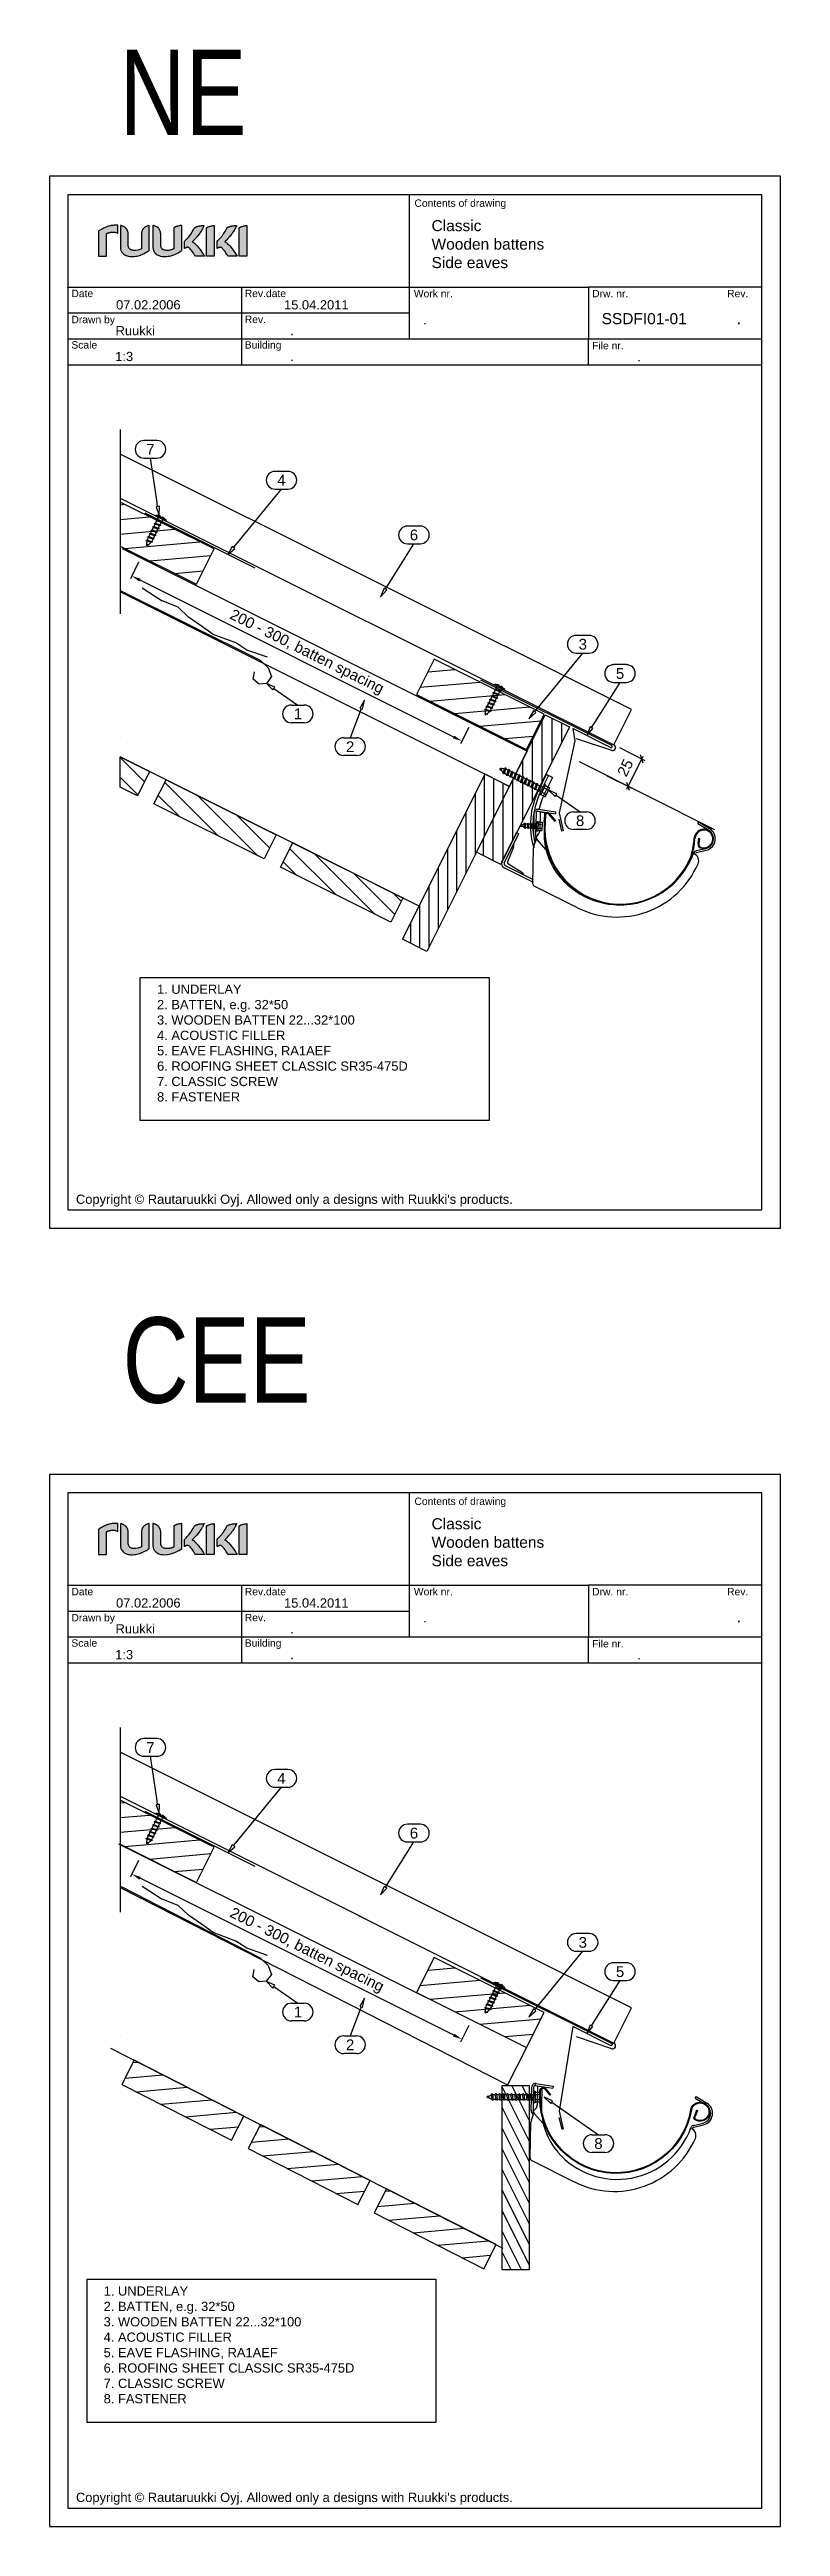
# Model space of a CAD drawing. Extents: x 2509 to 12199, y -2580 to 855.
# Drawn here: x 2509 to 3103, y -1910 to 103 of the extents above; entities that cross this region are included whole.
import ezdxf
from ezdxf.enums import TextEntityAlignment as Align

# ---------------------------------------------------------------- set-up
doc = ezdxf.new("R2010")
doc.units = 0
doc.header["$LTSCALE"] = 50
doc.header["$PDSIZE"] = 50
doc.linetypes.add('KL', pattern=[4, 2, -2])
doc.linetypes.add('PKL', pattern=[7, 3, -2, 0, -2])
doc.layers.get('0').update_dxf_attribs({"color": 1, "linetype": 'CONTINUOUS', "plot": 0})
for name, color, linetype in [('1', 7, 'CONTINUOUS'), ('CLASSIC', 7, 'CONTINUOUS'), ('DET_RAAMIT', 7, 'CONTINUOUS'), ('Gruba', 3, 'CONTINUOUS'), ('RUUKKI', 7, 'CONTINUOUS')]:
    doc.layers.add(name, color=color, linetype=linetype)
doc.styles.add('arial', font='ARIAL.TTF')
doc.styles.add('S', font='istorak', dxfattribs={"width": 0.8})

msp = doc.modelspace()

# ---------------------------------------------------------------- texts
at = {"layer": 'DET_RAAMIT', "color": 3, "insert": (2957.8, -111.2), "char_height": 9, "width": 79.464, "attachment_point": 1, "style": 'arial'}
msp.add_mtext('{\\C2;SSDFI01-01}', dxfattribs=at)
at = {"layer": 'RUUKKI', "color": 1, "style": 'arial'}
for s, p in [('Contents of drawing', (2805.7, -24.8)), ('Date', (2526.9, -98.2)), ('Rev.date', (2667.8, -98.2)), ('Work nr.', (2805.2, -98.3)), ('Drw. nr.', (2950.1, -98.3)), ('Rev.', (3059.8, -98.3)), ('Drawn by', (2526.9, -119.4)), ('Rev.', (2667.8, -119.3)), ('Scale', (2526.9, -140)), ('Building', (2667.8, -140)), ('File nr.', (2950.1, -140.6)), ('Contents of drawing', (2805.7, -1079.8)), ('Date', (2526.9, -1153.2)), ('Rev.date', (2667.8, -1153.2)), ('Work nr.', (2805.2, -1153.3)), ('Drw. nr.', (2950.1, -1153.3)), ('Rev.', (3059.8, -1153.3)), ('Drawn by', (2526.9, -1174.4)), ('Rev.', (2667.8, -1174.3)), ('Scale', (2526.9, -1195)), ('Building', (2667.8, -1195)), ('File nr.', (2950.1, -1195.6))]:
    msp.add_text(s, height=6, dxfattribs=at).set_placement(p)
at = {"layer": 'RUUKKI', "color": 2, "style": 'arial'}
for s, p in [('07.02.2006', (2563.2, -108.2)), ('15.04.2011', (2699.7, -108.2)), ('Ruukki', (2562.8, -129.2)), ('1:3', (2562.5, -150.2)), ('07.02.2006', (2563.2, -1163.2)), ('15.04.2011', (2699.7, -1163.2)), ('Ruukki', (2562.8, -1184.2)), ('1:3', (2562.5, -1205.2))]:
    msp.add_text(s, height=7.5, dxfattribs=at).set_placement(p)
for s, p in [('7', (2591.1, -221.9)), ('4', (2697.6, -247)), ('6', (2805.3, -291.5)), ('3', (2942.5, -380.3)), ('5', (2972.8, -404.1)), ('1', (2711, -436.9)), ('2', (2753.4, -463.5)), ('8', (2940.3, -523.7)), ('7', (2591.1, -1276.9)), ('4', (2697.6, -1302)), ('6', (2805.3, -1346.5)), ('3', (2942.5, -1435.3)), ('5', (2972.8, -1459.1)), ('1', (2711, -1491.9)), ('2', (2753.4, -1518.5)), ('8', (2955.2, -1598.8))]:
    msp.add_text(s, height=8.75, dxfattribs=at).set_placement(p, align=Align.MIDDLE)
at = {"layer": 'RUUKKI', "char_height": 69.48, "width": 256.377, "attachment_point": 1, "style": 'S'}
for s, insert in [('NE', (2566, 103)), ('CEE', (2568.5, -927.3))]:
    msp.add_mtext(s, dxfattribs=dict(at, insert=insert))
at = {"layer": 'RUUKKI', "color": 2, "width": 275.263, "attachment_point": 1, "style": 'arial'}
for s, insert, char_height in [('Classic\\PWooden battens\\PSide eaves', (2819.6, -35.6), 9), ('1. UNDERLAY\\P2. BATTEN, e.g. 32*50\\P3. WOODEN BATTEN 22...32*100\\P4. ACOUSTIC FILLER\\P5. EAVE FLASHING, RA1AEF\\P6. ROOFING SHEET CLASSIC SR35-475D\\P7. CLASSIC SCREW\\P8. FASTENER', (2596.5, -656.9), 7.5), ('Classic\\PWooden battens\\PSide eaves', (2819.6, -1090.6), 9), ('1. UNDERLAY\\P2. BATTEN, e.g. 32*50\\P3. WOODEN BATTEN 22...32*100\\P4. ACOUSTIC FILLER\\P5. EAVE FLASHING, RA1AEF\\P6. ROOFING SHEET CLASSIC SR35-475D\\P7. CLASSIC SCREW\\P8. FASTENER', (2553.1, -1714.9), 7.5)]:
    msp.add_mtext(s, dxfattribs=dict(at, insert=insert, char_height=char_height))
at = {"layer": 'RUUKKI', "color": 3, "attachment_point": 1, "style": 'arial'}
for insert, char_height, width in [((2812.9, -112.8), 7.5, 101.747), ((3067.6, -111.2), 9, 16.3), ((2704.7, -121.7), 7.5, 63.701), ((2704.7, -142.7), 7.5, 220.505), ((2986.7, -142.9), 7.5, 63.701), ((2704.7, -1176.7), 7.5, 63.701), ((2812.9, -1167.8), 7.5, 101.747), ((3067.6, -1166.2), 9, 16.3), ((2704.7, -1197.7), 7.5, 220.505), ((2986.7, -1197.9), 7.5, 63.701)]:
    msp.add_mtext('{\\C2;.}', dxfattribs=dict(at, insert=insert, char_height=char_height, width=width))
at = {"layer": 'RUUKKI', "color": 2, "char_height": 8.75, "attachment_point": 5, "style": 'arial'}
for s, insert, rotation in [('\\A1;200 - 300, batten spacing', (2717.9, -387.2), 333.4267), ('\\A1;25', (2977, -480.7), 63.4349), ('200 - 300, batten spacing', (2717.9, -1442.2), 333.4267)]:
    msp.add_mtext(s, dxfattribs=dict(at, insert=insert, rotation=rotation))
at = {"layer": 'RUUKKI', "color": 1, "char_height": 7.5, "width": 360.676, "attachment_point": 1, "style": 'arial'}
for insert in [(2530.6, -827.6), (2530.6, -1882.6)]:
    msp.add_mtext("Copyright © Rautaruukki Oyj. Allowed only a designs with Ruukki's products.", dxfattribs=dict(at, insert=insert))

# ---------------------------------------------------------------- blocks, each defined once
blk = doc.blocks.new('ruukki_dwg')
at = {"layer": 'RUUKKI'}
for points in [[(-27.9, 99.7), (-27.9, 57.3), (-14.6, 57.3), (-14.6, 95.4), (-14, 95.7), (-13.7, 95.9), (-13.4, 96), (-13.1, 96.2), (-12.8, 96.3), (-12.5, 96.4), (-12.1, 96.6), (-11.5, 96.8), (-11.1, 96.9), (-10.8, 97), (-10.4, 97.1), (-10.1, 97.2), (-9.8, 97.3), (-9.1, 97.5), (-8.4, 97.6), (-7.4, 97.8), (-6.7, 97.9), (-5.8, 98.1), (-4.9, 98.1), (-3.3, 98.1), (-1.1, 98), (0.3, 97.8), (2.3, 97.3), (3.8, 96.6), (4.2, 96.4), (4.3, 96.4), (4.4, 96.4), (4.4, 96.4), (4.4, 109.6), (4.2, 109.7), (3.9, 109.7), (3.7, 109.7), (2.4, 109.7), (1.3, 109.7), (0.1, 109.7), (-1, 109.6), (-2.1, 109.5), (-3.6, 109.4), (-5.1, 109.2), (-6.5, 109), (-7.8, 108.8), (-9.9, 108.3), (-11.5, 107.8), (-13, 107.3), (-14.2, 106.9), (-15.4, 106.4), (-16.9, 105.7), (-18.1, 105.2), (-19.4, 104.5), (-23, 102.6), (-25.5, 101.1), (-26.5, 100.5), (-27.3, 100), (-27.6, 99.9), (-27.9, 99.7)], [(9.1, 109.3), (9.1, 72.2), (9.1, 70.8), (9.3, 69.4), (9.6, 68.1), (10, 66.9), (10.3, 66.1), (10.7, 65.4), (11.1, 64.6), (11.8, 63.6), (12.3, 63), (13.4, 61.8), (14.3, 61), (15.6, 60.1), (16.6, 59.4), (18.1, 58.7), (18.9, 58.3), (20.4, 57.8), (22.1, 57.3), (24.2, 56.9), (26.3, 56.7), (29.3, 56.7), (32, 56.9), (35, 57.2), (37.3, 57.6), (41.4, 58.6), (45.8, 60.2), (49.1, 61.9), (51.7, 63.3), (53, 64), (54.8, 65.1), (56, 65.8), (56.9, 66.4), (57.6, 66.9), (57.8, 67), (57.8, 88.2), (57.8, 109.5), (57.1, 109.3), (56.5, 109.1), (55.8, 108.9), (55.5, 108.8), (54.8, 108.6), (53.9, 108.2), (52.7, 107.7), (51.6, 107), (50.5, 106.3), (49.9, 105.9), (49.2, 105.2), (48.7, 104.8), (48.1, 104.1), (47.6, 103.6), (47.2, 103.1), (46.9, 102.5), (46.5, 102), (46.3, 101.7), (45.9, 100.8), (45.3, 99.2), (45, 98.2), (44.8, 97.1), (44.6, 96), (44.6, 95.3), (44.6, 94.5), (44.6, 69.8), (43.4, 69.2), (42.1, 68.7), (40.4, 68.1), (38.4, 67.6), (34.6, 67.1), (33.3, 67.1), (31.3, 67.2), (29.8, 67.4), (28.7, 67.6), (27.7, 67.9), (26.7, 68.3), (25.4, 69), (24.6, 69.8), (23.7, 70.9), (23.2, 71.7), (22.8, 72.7), (22.5, 73.7), (22.4, 74.3), (22.3, 74.9), (22.3, 75.6), (22.3, 76.2), (22.3, 76.6), (22.3, 94.3), (22.2, 95.5), (22, 97.3), (21.7, 98.4), (21.3, 99.7), (20.6, 101.2), (19.6, 102.9), (19, 103.7), (18.6, 104.1), (17.9, 104.9), (16.9, 105.7), (16.4, 106.1), (15.3, 106.8), (14.1, 107.5), (13.2, 107.9), (12.3, 108.3), (11.4, 108.7), (10.7, 108.9), (10.1, 109.1), (9.7, 109.1), (9.4, 109.2), (9.1, 109.3)], [(64, 109.5), (64, 72.2), (64, 71.3), (64.1, 70.3), (64.4, 68.5), (64.8, 67.3), (65.2, 66.1), (65.8, 65), (66.7, 63.6), (67.7, 62.4), (69.2, 61), (71.2, 59.6), (73.8, 58.3), (77, 57.3), (80.3, 56.8), (83.6, 56.7), (87.5, 56.9), (89.9, 57.2), (92.2, 57.6), (94.3, 58.1), (95.9, 58.5), (97.4, 59), (101, 60.4), (104.3, 62), (107.6, 63.8), (110.6, 65.7), (112.6, 67), (112.6, 109.2), (112.2, 109.2), (111.7, 109.1), (111.2, 109.1), (110.8, 109.1), (110.1, 109), (109.1, 108.8), (108.6, 108.7), (108.1, 108.6), (106.5, 108.2), (105.8, 108.1), (105.1, 107.9), (104.5, 107.7), (104.2, 107.6), (104, 107.5), (103.4, 107.3), (103.1, 107.2), (102.6, 107), (102.2, 106.8), (101.7, 106.6), (100.8, 106.1), (100.3, 105.8), (100, 105.6), (99.7, 105.5), (99.5, 105.3), (99.5, 69.8), (98.9, 69.5), (98, 69.1), (97.3, 68.8), (96.3, 68.4), (95.6, 68.2), (94.6, 67.9), (92.9, 67.5), (91.9, 67.3), (90.7, 67.2), (89.8, 67.1), (88.5, 67.1), (87.2, 67.1), (86.2, 67.2), (85.3, 67.3), (84.4, 67.4), (83.3, 67.7), (82.3, 68), (81.2, 68.5), (80.5, 68.9), (79.8, 69.4), (79.5, 69.7), (78.8, 70.4), (78.4, 71), (78, 71.9), (77.7, 72.6), (77.5, 73.2), (77.3, 74.3), (77.2, 75.2), (77.2, 76.2), (77.2, 76.5), (77.2, 94.5), (77.1, 95.3), (77, 96.8), (76.6, 98.5), (76.3, 99.5), (75.8, 100.8), (75.2, 102), (74.3, 103.3), (73.2, 104.6), (72, 105.7), (70.5, 106.8), (69, 107.7), (67.8, 108.2), (66.6, 108.7), (66, 108.9), (65.3, 109.1), (64.3, 109.4), (64, 109.5)], [(117.3, 82.4), (118, 83.1), (119.1, 84.2), (119.7, 84.9), (120.6, 85.9), (122.5, 88), (124.5, 90.3), (126.3, 92.5), (128, 94.7), (130.5, 98.7), (132, 101.2), (132.9, 103), (133.5, 104.2), (134, 105.3), (134.3, 105.5), (134.8, 105.8), (135.3, 106), (135.9, 106.4), (136.4, 106.6), (137, 106.8), (137.6, 107.1), (138.3, 107.4), (138.7, 107.5), (139, 107.6), (139.5, 107.7), (139.9, 107.9), (140.3, 108), (140.8, 108.1), (141.2, 108.2), (141.7, 108.3), (142.7, 108.5), (143.4, 108.7), (144.2, 108.8), (144.9, 108.8), (145.6, 108.9), (146.3, 109), (148.5, 109.1), (149.8, 109.2), (150.1, 109.2), (150.3, 109.2), (150.3, 109), (150.2, 108.8), (150, 108.3), (149.6, 107.4), (149.3, 106.7), (149, 106), (148.8, 105.7), (147.6, 103.4), (146.8, 101.9), (145.8, 100.3), (145, 99), (143.9, 97.4), (143.1, 96.4), (141.9, 94.7), (139.2, 91.3), (138.1, 89.9), (137.4, 89.1), (136.4, 87.9), (134.3, 85.6), (133.2, 84.5), (132.2, 83.5), (130.8, 82.1), (130.2, 81.6), (130.6, 81.5), (131.4, 81.2), (131.7, 81), (132.4, 80.6), (133.4, 79.9), (134.2, 79.3), (134.4, 79.1), (135.6, 78), (136.6, 76.9), (138.7, 74.6), (140.3, 72.8), (142.9, 69.7), (144.8, 67.1), (146.8, 64.2), (149.1, 60.8), (149.4, 60.4), (150, 59.3), (150.4, 58.6), (150.9, 57.8), (151, 57.5), (151.1, 57.3), (135.7, 57.3), (134.4, 59.4), (132.9, 61.8), (132, 63.2), (129.7, 66.4), (128.3, 68.2), (126.8, 69.9), (125.7, 71), (124.9, 71.6), (124.4, 71.9), (124.1, 72), (123.9, 72.1), (123.8, 72.2), (123.5, 72.2), (123.2, 72.3), (123, 72.3), (122.8, 72.3), (122.6, 72.3), (122.1, 72.3), (121.9, 72.3), (121.6, 72.2), (121.1, 72.1), (120.8, 72), (120.5, 72), (120.4, 71.9), (120.1, 71.8), (119.8, 71.7), (119.6, 71.6), (119.3, 71.5), (119, 71.3), (118.8, 71.2), (118.5, 71), (118.3, 70.9), (117.8, 70.6), (117.8, 70.6), (117.7, 70.5), (117.5, 70.5), (117.3, 70.3), (117.3, 82.4)], [(154.5, 105.3), (155, 105.6), (155.6, 106), (156.2, 106.3), (156.8, 106.6), (157.2, 106.8), (158.7, 107.4), (159.6, 107.7), (160.5, 108), (161.9, 108.3), (163.1, 108.6), (164.2, 108.8), (165.4, 109), (166.6, 109.1), (167.1, 109.1), (167.7, 109.2), (167.7, 57.3), (154.5, 57.3), (154.5, 105.3)], [(172.4, 82.4), (173.8, 83.9), (175.4, 85.6), (176.3, 86.7), (177.5, 88), (178.6, 89.1), (179.6, 90.3), (180.5, 91.4), (181.3, 92.5), (182.1, 93.5), (182.7, 94.3), (183.2, 95), (184.8, 97.4), (186, 99.3), (187, 101.2), (188.3, 103.6), (188.8, 104.8), (189.1, 105.3), (189.2, 105.4), (189.5, 105.6), (189.7, 105.7), (190, 105.9), (190.5, 106.2), (191.2, 106.5), (191.7, 106.7), (192.3, 107), (193, 107.2), (193.7, 107.5), (194.5, 107.7), (194.9, 107.9), (195.4, 108), (195.8, 108.1), (196.3, 108.2), (196.8, 108.3), (197.8, 108.5), (198.5, 108.7), (199.6, 108.8), (200.3, 108.9), (201, 108.9), (201.4, 109), (202.4, 109), (203.6, 109.1), (204, 109.1), (204.8, 109.2), (205.2, 109.2), (205.4, 109.2), (205.3, 109), (205.3, 109), (205.2, 108.8), (205.1, 108.5), (205, 108.3), (204.9, 108), (204.8, 107.7), (204.7, 107.4), (204.5, 107.1), (204.4, 106.7), (204.2, 106.4), (203.7, 105.3), (203.5, 104.9), (203.3, 104.5), (203.1, 104.1), (203, 103.9), (202.8, 103.6), (202.4, 102.8), (202, 102.2), (201.3, 101), (200, 99), (199.2, 97.8), (198.2, 96.4), (196.9, 94.7), (195.5, 92.8), (194.3, 91.3), (193.1, 89.9), (192.1, 88.7), (190.8, 87.2), (188.8, 85.1), (187.8, 84), (186.3, 82.6), (185.8, 82.1), (185.3, 81.6), (186, 81.4), (186.6, 81.1), (187, 81), (187.5, 80.6), (188, 80.2), (188.6, 79.8), (189.2, 79.3), (190.1, 78.4), (192.1, 76.5), (193.8, 74.6), (196.1, 71.9), (197.9, 69.7), (200.7, 65.8), (202.4, 63.5), (204.2, 60.8), (205.3, 58.9), (206.2, 57.3), (190.8, 57.3), (189.9, 58.8), (188.5, 61), (187.4, 62.7), (185.8, 65.1), (184.4, 66.9), (183.4, 68.2), (182.4, 69.3), (181.3, 70.4), (180.4, 71.3), (179.8, 71.8), (179.2, 72), (178.6, 72.2), (178, 72.3), (177.6, 72.3), (176.9, 72.3), (176.4, 72.2), (175.7, 72), (175.1, 71.8), (174.7, 71.6), (174.1, 71.3), (173.5, 71), (173.1, 70.8), (172.7, 70.5), (172.4, 70.4), (172.4, 70.3), (172.4, 82.4)], [(209.6, 105.3), (210.1, 105.6), (210.7, 106), (211.3, 106.3), (211.9, 106.6), (212.8, 107), (213.8, 107.4), (214.7, 107.7), (216.3, 108.2), (217.6, 108.5), (219.3, 108.8), (220.5, 109), (221.5, 109.1), (222.4, 109.1), (222.8, 109.2), (222.8, 57.3), (209.6, 57.3), (209.6, 105.3)]]:
    blk.add_lwpolyline(points, dxfattribs=at)
blk = doc.blocks.new('A$C4E2910F8')
at = {"layer": 'RUUKKI', "color": 1}
for p, q in [((-114.3, 8.5), (-113.3, 10.5)), ((-112.9, 11.2), (-111.9, 13.2)), ((-111.6, 14), (-110.6, 15.9)), ((-110.6, 7.3), (-109.7, 9.3)), ((-109.3, 10), (-108.3, 12)), ((-107.9, 12.7), (-106.9, 14.7))]:
    blk.add_line(p, q, dxfattribs=at)
for points in [[(-111, 20.9), (-103, 16.9), (-103.4, 16), (-111.5, 20)], [(-114.2, -1.5), (-114.9, -1.7), (-118.9, -0.4), (-119.2, 0.2), (-118.5, 0.4), (-114.5, -0.9)], [(-112.9, 1.3), (-113.6, 1), (-117.6, 2.4), (-117.9, 2.9), (-117.2, 3.1), (-113.2, 1.8)], [(-111.5, 4), (-112.2, 3.8), (-116.2, 5.1), (-116.6, 5.7), (-115.8, 5.9), (-111.8, 4.5)], [(-110.2, 6.7), (-110.8, 6.5), (-114.8, 7.8), (-115.2, 8.4), (-114.5, 8.6), (-110.5, 7.2)], [(-108.8, 9.4), (-109.5, 9.2), (-113.5, 10.6), (-113.9, 11.1), (-113.1, 11.3), (-109.1, 10)], [(-107.4, 12.2), (-108.1, 11.9), (-112.1, 13.3), (-112.5, 13.8), (-111.7, 14), (-107.7, 12.7)], [(-106.1, 14.9), (-106.7, 14.7), (-110.8, 16), (-111.1, 16.6), (-110.4, 16.8), (-106.4, 15.4)], [(-117, -3.7), (-117.5, -3.9), (-118.8, -3.5), (-119, -3.1), (-118.5, -2.9), (-117.3, -3.3)]]:
    blk.add_lwpolyline(points, close=True, dxfattribs=at)
for points in [[(-107.6, 19.2), (-107.5, 19.9, 0.08871), (-109.9, 20.4, 0.082321)], [(-118.2, 0.3, -0.048189), (-117.5, 2.1), (-117.4, 2.3)], [(-113.7, 1.1), (-114.1, 0.4, -0.035659), (-114.8, -0.9, -0.035659)], [(-110.2, 16.7), (-109.6, 17.9, 0.414214), (-110, 19.3)], [(-106.6, 15.5), (-106.2, 16.2, -0.414214), (-104.8, 16.7)], [(-104, 17.4, 0.08871), (-105.9, 19.1), (-106.4, 18.6)], [(-118.6, -2.9), (-118.6, -2.2, -0.041911), (-118.4, -0.5)], [(-115.3, -1.6, -0.053388), (-116.9, -3), (-117.3, -3.3)]]:
    blk.add_lwpolyline(points, format="xyb", dxfattribs=at)
for points in [[(-117.5, 2.1), (-117.4, 2.3)], [(-117, 3.1), (-116, 5)], [(-115.6, 5.8), (-114.7, 7.8)], [(-113.7, 1.1), (-114.1, 0.4)], [(-112.4, 3.8), (-113.4, 1.8)], [(-113.3, 10.5), (-113.3, 10.4)], [(-111, 6.5), (-112, 4.6)], [(-109.7, 9.2), (-109.7, 9.3)], [(-118.6, -4.4), (-118.6, -3.5)], [(-117.8, -3.8), (-118.6, -4.4)]]:
    blk.add_lwpolyline(points, dxfattribs=at)
blk = doc.blocks.new('A$C258E4A5F')
at = {"layer": 'RUUKKI', "color": 7}
blk.add_line((144.4, -74.3), (115.8, -64.7), dxfattribs=at)
blk.add_lwpolyline([(-255.1, 130.9), (146, -69.7), (160.3, -41), (-255.1, 166.7)], dxfattribs=at)
blk.add_arc((144.9, -71.9), 2.5, 256.9164, 63.4349, dxfattribs=at)
blk = doc.blocks.new('A$C08683C05')
at = {"layer": 'RUUKKI', "color": 1}
for p, q in [((-122.6, 24.4), (-16.2, -28.8)), ((-17.1, -30.6), (-47.5, -15.4)), ((-47.5, -15.4), (-46, -25.2)), ((-46, -25.2), (-58.7, -83.9)), ((-58.7, -83.9), (-55.4, -98.5)), ((-56.4, -98.7), (-58.6, -89)), ((-55.4, -98.5), (-56.4, -98.7))]:
    blk.add_line(p, q, dxfattribs=at)
for start, end in [(243.4349, 333.4349), (333.4349, 63.4349)]:
    blk.add_arc((-16.6, -29.7), 1, start, end, dxfattribs=at)
blk = doc.blocks.new('A$C22C85E22')
at = {"layer": 'RUUKKI', "color": 1}
for p, q in [((26, -61.6), (27, -59.6)), ((27.4, -58.9), (28.3, -56.9)), ((28.7, -56.2), (29.7, -54.2)), ((31, -60.1), (32, -58.1)), ((32.4, -57.4), (33.4, -55.4)), ((29.6, -62.8), (30.6, -60.9))]:
    blk.add_line(p, q, dxfattribs=at)
for points in [[(31.5, -60.7), (30.8, -60.9), (26.8, -59.6), (26.4, -59), (27.2, -58.8), (31.2, -60.2)], [(32.9, -58), (32.2, -58.2), (28.2, -56.9), (27.8, -56.3), (28.5, -56.1), (32.6, -57.5)], [(29.3, -49.3), (37.3, -53.3), (36.9, -54.2), (28.8, -50.1)], [(34.2, -55.3), (33.5, -55.5), (29.5, -54.1), (29.2, -53.6), (29.9, -53.4), (33.9, -54.7)], [(26, -71.6), (25.4, -71.8), (21.4, -70.5), (21, -70), (21.8, -69.8), (25.7, -71.1)], [(23.2, -73.9), (22.7, -74), (21.5, -73.6), (21.3, -73.2), (21.8, -73.1), (23, -73.5)], [(27.4, -68.9), (26.7, -69.1), (22.7, -67.8), (22.3, -67.2), (23.1, -67), (27.1, -68.4)], [(28.8, -66.2), (28.1, -66.4), (24.1, -65), (23.7, -64.5), (24.5, -64.3), (28.5, -65.6)], [(30.1, -63.4), (29.5, -63.7), (25.4, -62.3), (25.1, -61.8), (25.8, -61.6), (29.8, -62.9)]]:
    blk.add_lwpolyline(points, close=True, dxfattribs=at)
for points in [[(27, -59.6), (26.9, -59.7)], [(21.7, -74.5), (21.7, -73.7)], [(22.5, -73.9), (21.7, -74.5)], [(22.8, -68.1), (22.9, -67.8)], [(23.3, -67.1), (24.3, -65.1)], [(24.6, -64.4), (25.6, -62.4)], [(26.5, -69.1), (26.2, -69.8)], [(27.9, -66.3), (26.9, -68.3)], [(29.3, -63.6), (28.3, -65.6)], [(30.6, -60.9), (30.6, -60.9)]]:
    blk.add_lwpolyline(points, dxfattribs=at)
for points in [[(30.1, -53.4), (30.7, -52.2, 0.414214), (30.3, -50.9)], [(32.7, -50.9), (32.8, -50.3, 0.08871), (30.3, -49.8, 0.082321)], [(33.7, -54.7), (34.1, -53.9, -0.414214), (35.5, -53.5)], [(36.3, -52.7, 0.08871), (34.4, -51.1), (33.9, -51.6)], [(21.7, -73.1), (21.7, -72.3, -0.041911), (21.9, -70.7)], [(22.1, -69.9, -0.048189), (22.8, -68.1), (22.9, -67.8)], [(24.9, -71.7, -0.053388), (23.4, -73.2), (23, -73.5)], [(26.5, -69.1), (26.2, -69.8, -0.035659), (25.5, -71, -0.035659)]]:
    blk.add_lwpolyline(points, format="xyb", dxfattribs=at)
blk = doc.blocks.new('A$C21A52360')
at = {"layer": 'RUUKKI', "color": 2}
for p, q in [((-99.3, 58.6), (-89.4, 78.3)), ((0, 33.5), (-89.4, 78.3)), ((-9.8, 13.9), (-99.3, 58.6)), ((0, 33.5), (-9.8, 13.9))]:
    blk.add_line(p, q, dxfattribs=at)
at = {"layer": 'RUUKKI', "color": 1}
for p, q in [((-86, 51.9), (-97.1, 63)), ((-54.2, 36), (-91.8, 73.6)), ((-22.4, 20.1), (-71.5, 69.3)), ((-6.6, 20.3), (-39.7, 53.4)), ((-1.3, 30.9), (-7.9, 37.5))]:
    blk.add_line(p, q, dxfattribs=at)
blk = doc.blocks.new('A$C5820638A')
at = {"layer": 'RUUKKI', "color": 2}
for p, q in [((-102.9, 51.4), (-93, 71.1)), ((-3.7, 26.2), (-93.1, 70.9)), ((-13.4, 6.7), (-102.9, 51.4)), ((-3.6, 26.4), (-13.4, 6.7))]:
    blk.add_line(p, q, dxfattribs=at)
at = {"layer": 'RUUKKI', "color": 1}
for p, q in [((-50.4, 25.2), (-94.1, 68.9)), ((-82.2, 41.1), (-99.4, 58.3)), ((-18.5, 9.3), (-67.7, 58.5)), ((-9, 15.6), (-35.9, 42.5))]:
    blk.add_line(p, q, dxfattribs=at)
blk = doc.blocks.new('A$C3999061A')
at = {"layer": 'RUUKKI', "color": 2}
for p, q in [((-27.5, 38.3), (-3.6, 26.4)), ((-27.5, 13.7), (-27.5, 38.3)), ((-3.6, 26.4), (-13.4, 6.7)), ((-13.4, 6.7), (-27.5, 13.7))]:
    blk.add_line(p, q, dxfattribs=at)
at = {"layer": 'RUUKKI', "color": 1}
for p, q in [((-7.7, 18.1), (-26.8, 37.2)), ((-13, 7.5), (-26.8, 21.3))]:
    blk.add_line(p, q, dxfattribs=at)
blk = doc.blocks.new('A$C5F2E579E')
at = {"layer": 'RUUKKI', "color": 2}
for p, q in [((9.8, -13.9), (76.9, 120.3)), ((96.6, 110.5), (29.5, -23.7)), ((29.5, -23.7), (9.8, -13.9))]:
    blk.add_line(p, q, dxfattribs=at)
at = {"layer": 'RUUKKI', "color": 1}
for p, q in [((68.9, 55), (68.9, 104.2)), ((76.4, 70), (76.4, 119.2)), ((83.9, 85), (83.9, 116.8)), ((91.4, 100), (91.4, 113.1)), ((61.4, 40), (61.4, 89.2)), ((53.9, 25), (53.9, 74.2)), ((38.9, -5), (38.9, 44.2)), ((46.4, 10), (46.4, 59.2)), ((31.4, -20), (31.4, 29.2)), ((23.9, -20.9), (23.9, 14.2)), ((16.4, -17.1), (16.4, -0.8))]:
    blk.add_line(p, q, dxfattribs=at)
blk = doc.blocks.new('A$C4BE44F62')
at = {"layer": 'RUUKKI', "color": 2}
for p, q in [((-125.9, -115.9), (-70, -4.1)), ((-50.3, -14), (-106.2, -125.8)), ((-70, -4.1), (-50.3, -14)), ((-106.2, -125.8), (-125.9, -115.9))]:
    blk.add_line(p, q, dxfattribs=at)
at = {"layer": 'RUUKKI', "color": 1}
for p, q in [((-72.5, -58.3), (-72.5, -9.1)), ((-64.5, -42.4), (-64.5, -6.9)), ((-56.6, -26.5), (-56.6, -10.8)), ((-80.4, -74.1), (-80.4, -24.9)), ((-96.3, -105.9), (-96.3, -56.7)), ((-88.3, -90), (-88.3, -40.8)), ((-104.2, -121.8), (-104.2, -72.6)), ((-112.2, -122.8), (-112.2, -88.4)), ((-120.1, -118.8), (-120.1, -104.3))]:
    blk.add_line(p, q, dxfattribs=at)
blk = doc.blocks.new('A$C06435B69')
at = {"layer": 'RUUKKI', "color": 1}
for p, q in [((-19.5, -9.8), (-17.6, -9.8)), ((-19.2, -13.1), (-17.2, -13.2)), ((-16.8, -9.9), (-15.2, -9.9)), ((-16.5, -13.2), (-15.3, -13.3)), ((-14.5, -15), (-11.2, -15.1)), ((-14.4, -13.3), (-11.1, -13.5)), ((-14.3, -10), (-11, -10.1)), ((-14.2, -8.3), (-10.9, -8.4)), ((-10.9, -8.4), (-11.2, -15.1))]:
    blk.add_line(p, q, dxfattribs=at)
for points in [[(-28.7, -11), (-28, -10.8)], [(-27.9, -11.4), (-28.7, -11)], [(-22.6, -13), (-23.3, -12.9)], [(-23.1, -9.6), (-22.9, -9.6)], [(-22.2, -9.6), (-20.2, -9.7)], [(-19.9, -13.1), (-21.8, -13)]]:
    blk.add_lwpolyline(points, dxfattribs=at)
for points in [[(-27.6, -12), (-27.9, -11.7), (-28, -10.6), (-27.8, -10.2), (-27.5, -10.6), (-27.4, -11.7)], [(-24.8, -13.5), (-25.2, -13), (-25.6, -9.4), (-25.3, -8.9), (-24.8, -9.4), (-24.5, -13.1)], [(-22.1, -13.6), (-22.6, -13.1), (-22.9, -9.5), (-22.6, -9), (-22.2, -9.5), (-21.8, -13.2)], [(-19.5, -13.7), (-19.9, -13.3), (-20.2, -9.6), (-19.9, -9.1), (-19.5, -9.6), (-19.2, -13.3)], [(-16.8, -13.8), (-17.2, -13.4), (-17.6, -9.7), (-17.3, -9.2), (-16.9, -9.7), (-16.5, -13.4)], [(-15.1, -7.7), (-14.2, -7.7), (-14.5, -15.6), (-15.4, -15.5)]]:
    blk.add_lwpolyline(points, close=True, dxfattribs=at)
for points in [[(-27.5, -10.6), (-26.9, -10.3, -0.041911), (-25.5, -9.8)], [(-25.3, -12.6, -0.053388), (-27, -11.9), (-27.4, -11.7)], [(-24.8, -9.7, -0.048189), (-23.1, -9.6), (-22.9, -9.6)], [(-22.6, -13), (-23.3, -12.9, -0.035659), (-24.5, -12.8, -0.035659)]]:
    blk.add_lwpolyline(points, format="xyb", dxfattribs=at)
blk = doc.blocks.new('A$C18B262CC')
at = {"layer": 'RUUKKI', "color": 1}
for p, q in [((-29.4, 3), (-27.4, 1.9)), ((-26.6, 1.5), (-24.5, 0.5)), ((-23.7, 0.1), (-21.7, -0.9)), ((-30.7, -0.8), (-28.6, -1.9)), ((-27.9, -2.3), (-25.8, -3.3)), ((-25, -3.7), (-23, -4.7)), ((-22.2, -5.1), (-20.1, -6.1)), ((-20.9, -1.3), (-18.8, -2.3)), ((-19.3, -6.5), (-17.3, -7.6)), ((-18.1, -2.7), (-16, -3.8)), ((-16.5, -7.9), (-14.4, -9)), ((-15.2, -4.1), (-13.2, -5.2)), ((-13.7, -9.4), (-11.6, -10.4)), ((-12.4, -5.6), (-10.3, -6.6)), ((-10.8, -10.8), (-9.6, -11.4)), ((-9.5, -7), (-7.8, -7.9)), ((-9.5, -13.7), (-5.9, -15.5)), ((-8.6, -11.9), (-5.1, -13.7)), ((-6.8, -8.3), (-3.3, -10.1)), ((-5.9, -6.5), (-2.4, -8.3)), ((-2.4, -8.3), (-5.9, -15.5))]:
    blk.add_line(p, q, dxfattribs=at)
for points in [[(-42.2, 6.6), (-42.8, 7.4)], [(-42.8, 7.4), (-42, 7.4)], [(-37.2, 2.4), (-37.9, 2.8)], [(-34.3, 1), (-36.4, 2)], [(-36.1, 6.3), (-35.9, 6.2)], [(-35.1, 5.8), (-33, 4.8)], [(-31.5, -0.5), (-33.5, 0.6)], [(-32.3, 4.4), (-30.2, 3.3)], [(-27.4, 1.9), (-27.4, 2)], [(-28.7, -1.8), (-28.6, -1.9)]]:
    blk.add_lwpolyline(points, dxfattribs=at)
for points in [[(-42.2, 5.8), (-42.3, 6.3), (-41.9, 7.6), (-41.5, 7.9), (-41.3, 7.3), (-41.8, 6.1)], [(-39.8, 2.9), (-40.1, 3.6), (-38.7, 7.7), (-38.1, 8.1), (-37.9, 7.3), (-39.3, 3.2)], [(-37, 1.5), (-37.2, 2.2), (-35.8, 6.4), (-35.2, 6.8), (-35, 6), (-36.4, 1.8)], [(-34.1, 0.1), (-34.4, 0.8), (-33, 4.9), (-32.4, 5.3), (-32.2, 4.6), (-33.6, 0.4)], [(-31.3, -1.4), (-31.5, -0.7), (-30.1, 3.5), (-29.5, 3.9), (-29.4, 3.1), (-30.8, -1)], [(-28.5, -2.8), (-28.7, -2.1), (-27.3, 2.1), (-26.7, 2.5), (-26.5, 1.7), (-27.9, -2.5)], [(-25.6, -4.2), (-25.9, -3.5), (-24.5, 0.7), (-23.9, 1.1), (-23.7, 0.3), (-25.1, -3.9)], [(-22.8, -5.6), (-23, -4.9), (-21.6, -0.7), (-21, -0.3), (-20.8, -1.1), (-22.2, -5.3)], [(-19.9, -7), (-20.2, -6.3), (-18.8, -2.2), (-18.2, -1.8), (-18, -2.5), (-19.4, -6.7)], [(-17.1, -8.5), (-17.3, -7.7), (-15.9, -3.6), (-15.4, -3.2), (-15.2, -4), (-16.6, -8.1)], [(-14.3, -9.9), (-14.5, -9.2), (-13.1, -5), (-12.5, -4.6), (-12.3, -5.4), (-13.7, -9.6)], [(-11.4, -11.3), (-11.7, -10.6), (-10.3, -6.4), (-9.7, -6), (-9.5, -6.8), (-10.9, -11)], [(-6.6, -5.4), (-5.6, -5.9), (-9.8, -14.3), (-10.8, -13.8)]]:
    blk.add_lwpolyline(points, close=True, dxfattribs=at)
for points in [[(-39.9, 4.1, -0.053388), (-41.4, 5.7), (-41.8, 6.1)], [(-41.4, 7.4), (-40.6, 7.4, -0.041911), (-38.8, 7.2)], [(-37.2, 2.4), (-37.9, 2.8, -0.035659), (-39.2, 3.5, -0.035659)], [(-38, 7, -0.048189), (-36.1, 6.3), (-35.9, 6.2)]]:
    blk.add_lwpolyline(points, format="xyb", dxfattribs=at)
blk = doc.blocks.new('A$C29045518')
at = {"layer": 'RUUKKI', "color": 5, "linetype": 'Continuous'}
for p, q in [((-69.2, -52.7), (-75.3, -65.1)), ((-67.4, -53.6), (-73.5, -66)), ((-64.1, -55.2), (-70.3, -67.6)), ((-64.1, -55.2), (-69.2, -52.7)), ((-105.2, -123.6), (-93.3, -99.9)), ((-93.3, -99.9), (-91.5, -100.8)), ((-79.3, -102.7), (-78.9, -83.9)), ((-77.4, -83.9), (-77.8, -102.2)), ((-70.7, -83.7), (-76.9, -82.7)), ((-75.7, -82.4), (-61.8, -84.6)), ((-75.5, -80.9), (-61.6, -83.1)), ((-74.1, -97.2), (-73.9, -83.2)), ((-70.7, -83.7), (-71, -99.6)), ((-61.6, -83.1), (-61.8, -84.6)), ((54, -92.4), (54.8, -91.1)), ((54, -92.4), (62.8, -97.8)), ((54.8, -91.1), (63.6, -96.5)), ((-103.4, -124.5), (-91.5, -100.8)), ((-95.8, -111.7), (-100.6, -123.7)), ((-80, -141.6), (-79.5, -112.3)), ((-79.2, -110.6), (-77.7, -106.6)), ((-78, -106.1), (-77.7, -106.5)), ((-69.5, -113.5), (-76.5, -105.6)), ((52.7, -114.5), (60.4, -112.7)), ((53, -116), (60.7, -114.2)), ((-103.6, -128.3), (-79.9, -140.1)), ((-102.7, -126.5), (-79.9, -137.9)), ((-89, -132.3), (-100, -125.5)), ((-43.9, -160.9), (-78.9, -143.5))]:
    blk.add_line(p, q, dxfattribs=at)
for centre, radius, start, end in [((-17.6, -93.9), 64.5, 153.435, 196.5804), ((-17.6, -93.9), 62.5, 153.435, 193.5336), ((-17.6, -93.9), 58.9, 153.435, 167.2869), ((-75.9, -83.9), 3, 80.9366, 176.6553), ((-81.6, -97), 7.43, 301.8455, 358.9744), ((-75.9, -83.9), 1.5, 80.9366, 182.2543), ((-16, -100.6), 55, 178.9744, 220.7735), ((58.5, -104.8), 8.17, 283.3538, 58.4462), ((58.5, -104.8), 9.67, 283.3538, 58.4462), ((-99.6, -110.2), 4, 338.5115, 14.8446), ((-74.5, -112.3), 5, 160.2003, 178.9744), ((-74.3, -102.8), 5, 178.9744, 221.6553), ((-72.8, -102.2), 5, 178.9744, 221.6553), ((-82.4, -104.9), 5, 340.2003, 15.4953), ((-9.4, -94.9), 63.7, 220.7735, 340.251), ((53.4, -117.5), 3, 103.3538, 160.251), ((48.7, -122.9), 6, 336.5083, 70.251), ((53.4, -117.5), 1.5, 103.3538, 160.251), ((-102, -125.2), 3.5, 153.435, 243.435), ((-102, -125.2), 1.5, 153.435, 243.435), ((-99.2, -124.2), 1.5, 158.5115, 238.3584), ((-91.1, -135.7), 4, 22.0253, 58.3584), ((-11.8, -96.6), 71.9, 243.4439, 336.5083), ((-78, -141.7), 2, 178.9744, 243.4439)]:
    blk.add_arc(centre, radius, start, end, dxfattribs=at)
blk = doc.blocks.new('A$C09F23683')
at = {"layer": 'RUUKKI', "color": 3, "ltscale": 20}
for p, q in [((-70.8, -91.5), (-70.3, -85.5)), ((-69.7, -85.6), (-70.2, -91.5)), ((-62, -90.8), (-67.2, -84.8)), ((-66.8, -84.4), (-61.6, -90.4)), ((-61.6, -90.4), (-62, -90.8)), ((54.2, -109), (54.8, -104.5)), ((54.8, -104.5), (55.4, -104.6)), ((55.4, -104.6), (54.8, -109.1))]:
    blk.add_line(p, q, dxfattribs=at)
for centre, radius, start, end in [((-8.8, -96.4), 62.2, 175.4915, 338.243), ((-8.8, -96.4), 61.6, 175.4915, 337.8441), ((-68.3, -85.7), 2, 40.4915, 175.4915), ((-68.3, -85.7), 1.4, 40.4915, 175.4915), ((58.9, -105), 7.8, 248.431, 172.9146), ((58.9, -105), 7.2, 248.431, 172.9146), ((-21.7, -99.2), 72.9, 343.7648, 354.8078), ((-11.4, -101.3), 63.1, 343.3333, 355.8463), ((-10, -96.4), 61.6, 351.1991, 352.9146), ((-10, -96.4), 62.2, 351.1991, 352.9146), ((57.1, -109.4), 3, 171.6489, 248.431), ((57.1, -109.4), 2.4, 171.6489, 248.431)]:
    blk.add_arc(centre, radius, start, end, dxfattribs=at)
blk = doc.blocks.new('A$C6C4F2D1A')
at = {"layer": 'RUUKKI', "color": 2}
for p, q in [((76.2, -97.2), (0, -59.1)), ((0, -94.9), (61.9, -125.9)), ((61.9, -125.9), (76.2, -97.2))]:
    blk.add_line(p, q, dxfattribs=at)
at = {"layer": 'RUUKKI', "color": 1}
for p, q in [((0, -61.3), (3.6, -60.9)), ((0, -73.2), (23.9, -71.1)), ((0, -85.1), (44.2, -81.2)), ((3.6, -96.7), (64.5, -91.4)), ((23.9, -106.9), (73.6, -102.5)), ((44.2, -117), (67.4, -115))]:
    blk.add_line(p, q, dxfattribs=at)
blk = doc.blocks.new('A$C5A8703DF')
at = {"layer": 'RUUKKI', "color": 2}
for p, q in [((-160.3, 41), (-174.7, 12.4)), ((-70.9, -3.7), (-160.3, 41)), ((-174.7, 12.4), (-85.2, -32.3)), ((-85.2, -32.3), (-70.9, -3.7))]:
    blk.add_line(p, q, dxfattribs=at)
at = {"layer": 'RUUKKI', "color": 1}
for p, q in [((-171.8, 18.2), (-123.2, 22.5)), ((-165.5, 30.7), (-143.5, 32.6)), ((-163.8, 7), (-102.9, 12.3)), ((-143.5, -3.2), (-82.6, 2.2)), ((-123.2, -13.3), (-73.5, -9)), ((-102.9, -23.4), (-79.8, -21.4))]:
    blk.add_line(p, q, dxfattribs=at)
blk = doc.blocks.new('A$C5E6B4140')
at = {"layer": 'RUUKKI', "color": 5}
for p, q in [((73.8, 88), (73.8, 204.3)), ((73.8, 204.3), (357.3, 204.3)), ((357.3, 204.3), (357.3, 88)), ((357.3, 88), (73.8, 88))]:
    blk.add_line(p, q, dxfattribs=at)
blk = doc.blocks.new('A$C30D53F44')
at = {"color": 2}
blk.add_lwpolyline([(0, 0), (100, 0), (100, 22), (0, 22)], close=True, dxfattribs=at)
at = {"layer": 'CLASSIC', "color": 1}
for p, q in [((0, 5.8), (26, 22)), ((0, 19.8), (3.6, 22)), ((13.2, 0), (48.4, 22)), ((35.6, 0), (70.8, 22)), ((58, 0), (93.2, 22)), ((80.4, 0), (100, 12.2))]:
    blk.add_line(p, q, dxfattribs=at)
blk = doc.blocks.new('A$C20265DAD')
at = {"layer": 'RUUKKI', "color": 2}
for p, q in [((0, 76.4), (113.8, 19.5)), ((107.9, 4.1), (109, 10)), ((112.9, 0), (107.9, 4.1)), ((118.8, 0.7), (112.9, 0)), ((113.8, 19.5), (120.3, 13.4)), ((123, 6.2), (118.8, 0.7)), ((120.3, 13.4), (123, 6.2))]:
    blk.add_line(p, q, dxfattribs=at)
blk = doc.blocks.new('A$C43943768')
at = {"layer": 'RUUKKI', "color": 7}
blk.add_line((399.4, -261.1), (370.9, -251.4), dxfattribs=at)
blk.add_lwpolyline([(0, -55.8), (401.1, -256.4), (415.4, -227.8), (0, -20)], dxfattribs=at)
blk.add_arc((400, -258.6), 2.5, 256.9164, 63.4349, dxfattribs=at)
blk = doc.blocks.new('A$C60FB7506')
at = {"layer": 'RUUKKI', "color": 1}
for p, q in [((-48.9, 18.3), (-47.9, 20.3)), ((-47.5, 21), (-46.5, 23)), ((-43.9, 19.8), (-42.9, 21.8)), ((-50.2, 15.6), (-49.2, 17.6)), ((-46.6, 14.4), (-45.6, 16.3)), ((-45.2, 17.1), (-44.2, 19.1))]:
    blk.add_line(p, q, dxfattribs=at)
for points in [[(-43.4, 19.2), (-44.1, 19), (-48.1, 20.3), (-48.4, 20.9), (-47.7, 21.1), (-43.7, 19.7)], [(-47, 28), (-38.9, 23.9), (-39.4, 23), (-47.4, 27.1)], [(-42, 21.9), (-42.7, 21.7), (-46.7, 23.1), (-47.1, 23.6), (-46.3, 23.8), (-42.3, 22.5)], [(-50.2, 5.6), (-50.9, 5.4), (-54.8, 6.7), (-55.2, 7.3), (-54.4, 7.4), (-50.5, 6.1)], [(-53, 3.3), (-53.5, 3.2), (-54.7, 3.6), (-55, 4), (-54.4, 4.1), (-53.2, 3.7)], [(-48.8, 8.3), (-49.5, 8.1), (-53.5, 9.4), (-53.9, 10), (-53.1, 10.2), (-49.1, 8.8)], [(-47.5, 11), (-48.1, 10.8), (-52.1, 12.2), (-52.5, 12.7), (-51.8, 12.9), (-47.8, 11.6)], [(-46.1, 13.8), (-46.8, 13.5), (-50.8, 14.9), (-51.2, 15.5), (-50.4, 15.6), (-46.4, 14.3)], [(-44.7, 16.5), (-45.4, 16.3), (-49.4, 17.6), (-49.8, 18.2), (-49.1, 18.4), (-45, 17)]]:
    blk.add_lwpolyline(points, close=True, dxfattribs=at)
for points in [[(-46.1, 23.8), (-45.5, 25, 0.414214), (-46, 26.3)], [(-43.6, 26.3), (-43.4, 26.9, 0.08871), (-45.9, 27.4, 0.082321)], [(-42.5, 22.5), (-42.1, 23.3, -0.414214), (-40.8, 23.8)], [(-40, 24.5, 0.08871), (-41.8, 26.1), (-42.3, 25.6)], [(-54.5, 4.1), (-54.5, 4.9, -0.041911), (-54.3, 6.5)], [(-54.1, 7.3, -0.048189), (-53.5, 9.1), (-53.3, 9.4)], [(-51.3, 5.5, -0.053388), (-52.8, 4), (-53.2, 3.7)], [(-49.7, 8.2), (-50, 7.4, -0.035659), (-50.8, 6.2, -0.035659)]]:
    blk.add_lwpolyline(points, format="xyb", dxfattribs=at)
for points in [[(-54.5, 2.7), (-54.5, 3.5)], [(-53.8, 3.3), (-54.5, 2.7)], [(-53.5, 9.1), (-53.3, 9.4)], [(-53, 10.1), (-52, 12.1)], [(-51.6, 12.9), (-50.6, 14.8)], [(-49.7, 8.2), (-50, 7.4)], [(-49.2, 17.6), (-49.3, 17.5)], [(-48.3, 10.9), (-49.3, 8.9)], [(-47, 13.6), (-47.9, 11.6)], [(-45.6, 16.3), (-45.6, 16.3)]]:
    blk.add_lwpolyline(points, dxfattribs=at)
blk = doc.blocks.new('A$C5ACE78AC')
at = {"layer": 'RUUKKI', "color": 1}
for p, q in [((8.3, -15.9), (9.3, -14)), ((9.7, -13.2), (10.7, -11.2)), ((11, -10.5), (12, -8.5)), ((12, -17.2), (13, -15.2)), ((13.3, -14.4), (14.3, -12.5)), ((14.7, -11.7), (15.7, -9.7))]:
    blk.add_line(p, q, dxfattribs=at)
for points in [[(5.6, -21.4), (6.6, -19.4)], [(7, -18.7), (7.9, -16.7)], [(9.3, -14), (9.3, -14)], [(11.6, -17.9), (10.6, -19.9)], [(12.9, -15.3), (13, -15.2)], [(4, -28.8), (4, -28)], [(4.8, -28.2), (4, -28.8)], [(5.1, -22.4), (5.2, -22.1)], [(8.9, -23.4), (8.5, -24.1)], [(10.2, -20.6), (9.2, -22.6)]]:
    blk.add_lwpolyline(points, dxfattribs=at)
for points in [[(11.1, -20.5), (10.4, -20.7), (6.4, -19.3), (6, -18.8), (6.8, -18.6), (10.8, -19.9)], [(12.5, -17.7), (11.8, -18), (7.8, -16.6), (7.4, -16.1), (8.1, -15.9), (12.2, -17.2)], [(13.8, -15), (13.1, -15.2), (9.1, -13.9), (8.8, -13.3), (9.5, -13.1), (13.5, -14.5)], [(15.2, -12.3), (14.5, -12.5), (10.5, -11.2), (10.1, -10.6), (10.9, -10.4), (14.9, -11.8)], [(11.6, -3.6), (19.6, -7.6), (19.2, -8.5), (11.1, -4.5)], [(16.5, -9.6), (15.9, -9.8), (11.8, -8.4), (11.5, -7.9), (12.2, -7.7), (16.2, -9)], [(8.4, -25.9), (7.7, -26.1), (3.7, -24.8), (3.4, -24.3), (4.1, -24.1), (8.1, -25.4)], [(5.6, -28.2), (5.1, -28.3), (3.8, -27.9), (3.6, -27.5), (4.1, -27.4), (5.3, -27.8)], [(9.7, -23.2), (9.1, -23.4), (5, -22.1), (4.7, -21.5), (5.4, -21.3), (9.4, -22.7)]]:
    blk.add_lwpolyline(points, close=True, dxfattribs=at)
for points in [[(12.4, -7.7), (13, -6.5, 0.414214), (12.6, -5.2)], [(15, -5.2), (15.1, -4.6, 0.08871), (12.7, -4.1, 0.082321)], [(16, -9), (16.4, -8.2, -0.414214), (17.8, -7.8)], [(18.6, -7, 0.08871), (16.7, -5.4), (16.3, -5.9)], [(4, -27.4), (4.1, -26.6, -0.041911), (4.2, -25)], [(4.4, -24.2, -0.048189), (5.1, -22.4), (5.2, -22.1)], [(7.3, -26, -0.053388), (5.7, -27.5), (5.3, -27.8)], [(8.9, -23.4), (8.5, -24.1, -0.035659), (7.8, -25.3, -0.035659)]]:
    blk.add_lwpolyline(points, format="xyb", dxfattribs=at)
blk = doc.blocks.new('A$C01427DD3')
at = {"layer": 'RUUKKI', "color": 1}
for p, q in [((-17.3, -7.5), (-15, -7.5)), ((-16.8, -11.4), (-14.5, -11.4)), ((-14.2, -7.5), (-11.9, -7.5)), ((-13.6, -11.4), (-11.3, -11.5)), ((-11, -7.5), (-8.7, -7.5)), ((-10.4, -11.5), (-8.1, -11.5)), ((-7.8, -7.5), (-5.5, -7.5)), ((-7.3, -11.5), (-5, -11.5)), ((-4.6, -7.5), (-2.3, -7.5)), ((-4.1, -11.5), (-1.8, -11.5)), ((-1.5, -7.5), (0.8, -7.5)), ((-0.9, -11.5), (1.4, -11.5)), ((1.7, -7.5), (4, -7.5)), ((2.3, -11.5), (4.6, -11.5)), ((4.9, -7.5), (6.9, -7.5)), ((5.4, -11.5), (6.9, -11.5)), ((7.9, -5.5), (11.9, -5.5)), ((7.9, -7.5), (11.9, -7.5)), ((7.9, -11.5), (11.9, -11.5)), ((7.9, -13.5), (11.9, -13.5)), ((11.9, -5.5), (11.9, -13.5))]:
    blk.add_line(p, q, dxfattribs=at)
for points in [[(-31.4, -9.4), (-30.6, -9.1)], [(-30.4, -9.9), (-31.4, -9.4)], [(-24.8, -7.5), (-24.6, -7.5)], [(-24, -11.4), (-24.8, -11.4)], [(-23.7, -7.5), (-21.4, -7.5)], [(-20.8, -11.4), (-23.1, -11.4)], [(-20.5, -7.5), (-18.2, -7.5)], [(-17.7, -11.4), (-20, -11.4)], [(-15, -7.5), (-15.1, -7.5)], [(-14.6, -11.4), (-14.5, -11.4)]]:
    blk.add_lwpolyline(points, dxfattribs=at)
for points in [[(-30, -10.6), (-30.4, -10.2), (-30.6, -8.9), (-30.3, -8.4), (-30, -8.9), (-29.8, -10.2)], [(-26.6, -12.2), (-27.1, -11.6), (-27.7, -7.3), (-27.4, -6.7), (-26.9, -7.3), (-26.3, -11.6)], [(-23.5, -12.2), (-24, -11.6), (-24.6, -7.3), (-24.2, -6.7), (-23.7, -7.3), (-23.1, -11.6)], [(-20.3, -12.2), (-20.8, -11.6), (-21.4, -7.3), (-21.1, -6.7), (-20.5, -7.3), (-19.9, -11.6)], [(-17.1, -12.2), (-17.6, -11.6), (-18.2, -7.3), (-17.9, -6.7), (-17.4, -7.3), (-16.8, -11.6)], [(-13.9, -12.2), (-14.5, -11.6), (-15.1, -7.3), (-14.7, -6.7), (-14.2, -7.3), (-13.6, -11.6)], [(-10.8, -12.2), (-11.3, -11.7), (-11.9, -7.3), (-11.5, -6.7), (-11, -7.3), (-10.4, -11.7)], [(-7.6, -12.2), (-8.1, -11.7), (-8.7, -7.3), (-8.4, -6.7), (-7.8, -7.3), (-7.2, -11.7)], [(-4.4, -12.2), (-4.9, -11.7), (-5.5, -7.3), (-5.2, -6.7), (-4.7, -7.3), (-4.1, -11.7)], [(-1.2, -12.2), (-1.8, -11.7), (-2.4, -7.3), (-2, -6.7), (-1.5, -7.3), (-0.9, -11.7)], [(1.9, -12.2), (1.4, -11.7), (0.8, -7.3), (1.2, -6.7), (1.7, -7.3), (2.3, -11.7)], [(5.1, -12.2), (4.6, -11.7), (4, -7.3), (4.3, -6.7), (4.9, -7.3), (5.5, -11.7)], [(6.9, -4.8), (7.9, -4.8), (7.9, -14.2), (6.8, -14.2)]]:
    blk.add_lwpolyline(points, close=True, dxfattribs=at)
for points in [[(-30, -8.8), (-29.3, -8.5, -0.041911), (-27.7, -7.9)], [(-27.2, -11.2, -0.053388), (-29.3, -10.4), (-29.8, -10.2)], [(-26.8, -7.7, -0.048189), (-24.8, -7.5), (-24.6, -7.5)], [(-24, -11.4), (-24.8, -11.4, -0.035659), (-26.3, -11.3, -0.035659)]]:
    blk.add_lwpolyline(points, format="xyb", dxfattribs=at)
blk = doc.blocks.new('A$C725849E5')
at = {"layer": '1', "color": 3, "linetype": 'Continuous'}
for p, q in [((-7.3, -14.8), (-6.9, 4)), ((-5.4, 4), (-5.8, -14.2)), ((1.3, 4.2), (-4.9, 5.2)), ((-3.7, 5.5), (10.2, 3.3)), ((-3.5, 7), (10.4, 4.8)), ((-2.2, -9.2), (-1.9, 4.7)), ((1.3, 4.2), (1, -11.7)), ((10.4, 4.8), (10.2, 3.3)), ((-7.2, -22.7), (-5.8, -18.7)), ((-6.1, -18.2), (-5.7, -18.6)), ((2.4, -25.6), (-4.6, -17.6)), ((126, -4.8), (126.7, -3.5)), ((126, -4.8), (134.7, -10.2)), ((126.7, -3.5), (135.5, -9)), ((-8.1, -53.7), (-7.5, -24.3)), ((124.6, -27), (132.3, -25.2)), ((124.9, -28.4), (132.7, -26.6)), ((27.9, -73.1), (-7, -55.5))]:
    blk.add_line(p, q, dxfattribs=at)
for centre, radius, start, end in [((-3.9, 4.1), 3, 80.7829, 176.5016), ((-3.9, 4.1), 1.5, 80.7829, 182.1006), ((-2.3, -14.9), 5, 178.8207, 221.5016), ((-0.8, -14.3), 5, 178.8207, 221.5016), ((-10.5, -17), 5, 340.0466, 15.3416), ((-9.6, -9.1), 7.43, 301.6918, 358.8207), ((56, -12.8), 55, 178.8207, 220.6198), ((130.4, -17.2), 8.17, 283.2001, 58.2925), ((130.4, -17.2), 9.67, 283.2001, 58.2925), ((-2.5, -24.4), 5, 160.0466, 178.8207), ((62.6, -7.2), 63.7, 220.6198, 340.0973), ((60.2, -8.8), 71.9, 243.2901, 336.3546), ((125.3, -29.9), 3, 103.2001, 160.0973), ((120.6, -35.3), 6, 336.3546, 70.0973), ((62.6, -7.2), 65.2, 339.4425, 340.0973), ((125.3, -29.9), 1.5, 103.2001, 160.0973), ((-6.1, -53.7), 2, 178.8207, 243.2901)]:
    blk.add_arc(centre, radius, start, end, dxfattribs=at)
blk = doc.blocks.new('A$C4AD0379A')
at = {"layer": 'Gruba', "color": 5}
for p, q in [((134.6, 63.9), (130, 59.3)), ((135, 63.4), (130.4, 58.8)), ((10.6, 57.3), (10, 57.2)), ((10, 57.2), (11.4, 52)), ((10.6, 57.3), (12.1, 51.6)), ((130, 59.3), (130.4, 58.8))]:
    blk.add_line(p, q, dxfattribs=at)
for centre, radius, start, end in [((7.7, 56.3), 7.76, 7.4969, 295.2118), ((7.7, 56.3), 7.17, 8.0155, 289.6653), ((76.8, 62.1), 62.1, 184.435, 0), ((76.8, 62.1), 61.5, 184.435, 0), ((136.4, 62.1), 2.5, 0, 135), ((136.4, 62.1), 1.9, 0, 135), ((9.5, 51.5), 2, 289.6653, 15), ((10.2, 51.1), 2, 295.2118, 15)]:
    blk.add_arc(centre, radius, start, end, dxfattribs=at)

# ---------------------------------------------------------------- hatches: boundary and pattern name
at = {"layer": 'RUUKKI'}
h = msp.add_hatch(color=256, dxfattribs=at)
h.paths.add_polyline_path([(2549, -44.6), (2549, -65), (2555.4, -65), (2555.4, -46.7), (2555.7, -46.5), (2555.8, -46.4), (2556, -46.4), (2556.1, -46.3), (2556.3, -46.2), (2556.4, -46.2), (2556.6, -46.1), (2556.9, -46), (2557.1, -45.9), (2557.2, -45.9), (2557.4, -45.8), (2557.6, -45.8), (2557.7, -45.8), (2558.1, -45.7), (2558.4, -45.6), (2558.9, -45.5), (2559.2, -45.4), (2559.6, -45.4), (2560.1, -45.4), (2560.8, -45.4), (2561.9, -45.4), (2562.6, -45.5), (2563.5, -45.7), (2564.3, -46.1), (2564.5, -46.2), (2564.5, -46.2), (2564.5, -46.2), (2564.6, -46.2), (2564.6, -39.8), (2564.4, -39.8), (2564.3, -39.8), (2564.2, -39.8), (2563.6, -39.8), (2563, -39.8), (2562.5, -39.8), (2562, -39.8), (2561.4, -39.9), (2560.7, -39.9), (2560, -40), (2559.3, -40.1), (2558.7, -40.2), (2557.7, -40.5), (2556.9, -40.7), (2556.2, -41), (2555.6, -41.2), (2555, -41.4), (2554.3, -41.7), (2553.7, -41.9), (2553.1, -42.3), (2551.4, -43.2), (2550.2, -43.9), (2549.7, -44.2), (2549.3, -44.4), (2549.2, -44.5)])
h.paths.add_polyline_path([(2566.8, -40), (2566.8, -57.8), (2566.8, -58.5), (2566.9, -59.2), (2567, -59.8), (2567.2, -60.4), (2567.4, -60.8), (2567.6, -61.1), (2567.8, -61.5), (2568.1, -61.9), (2568.3, -62.3), (2568.9, -62.8), (2569.3, -63.2), (2569.9, -63.7), (2570.4, -64), (2571.1, -64.3), (2571.5, -64.5), (2572.3, -64.8), (2573, -65), (2574, -65.2), (2575.1, -65.3), (2576.5, -65.3), (2577.8, -65.2), (2579.3, -65), (2580.4, -64.9), (2582.3, -64.3), (2584.4, -63.6), (2586, -62.8), (2587.3, -62.1), (2587.9, -61.8), (2588.8, -61.3), (2589.4, -60.9), (2589.8, -60.6), (2590.1, -60.4), (2590.2, -60.3), (2590.2, -50.1), (2590.2, -39.9), (2589.9, -40), (2589.6, -40.1), (2589.3, -40.2), (2589.1, -40.2), (2588.8, -40.3), (2588.3, -40.5), (2587.8, -40.8), (2587.2, -41.1), (2586.7, -41.4), (2586.4, -41.6), (2586.1, -41.9), (2585.9, -42.2), (2585.5, -42.5), (2585.3, -42.7), (2585.1, -43), (2585, -43.2), (2584.8, -43.5), (2584.7, -43.6), (2584.5, -44.1), (2584.2, -44.8), (2584.1, -45.3), (2584, -45.8), (2583.9, -46.4), (2583.9, -46.7), (2583.8, -47.1), (2583.8, -59), (2583.3, -59.3), (2582.7, -59.5), (2581.9, -59.8), (2580.9, -60.1), (2579, -60.3), (2578.4, -60.3), (2577.5, -60.2), (2576.8, -60.1), (2576.2, -60), (2575.7, -59.9), (2575.3, -59.7), (2574.7, -59.4), (2574.2, -59), (2573.8, -58.5), (2573.6, -58.1), (2573.4, -57.6), (2573.3, -57.1), (2573.2, -56.8), (2573.2, -56.5), (2573.1, -56.2), (2573.1, -55.9), (2573.1, -55.7), (2573.1, -47.2), (2573.1, -46.6), (2573, -45.7), (2572.9, -45.2), (2572.7, -44.6), (2572.4, -43.9), (2571.8, -43.1), (2571.6, -42.7), (2571.4, -42.5), (2571, -42.1), (2570.5, -41.7), (2570.3, -41.5), (2569.8, -41.2), (2569.2, -40.9), (2568.8, -40.6), (2568.3, -40.5), (2567.9, -40.3), (2567.6, -40.2), (2567.3, -40.1), (2567.1, -40.1), (2566.9, -40)])
h.paths.add_polyline_path([(2593.2, -39.9), (2593.2, -57.8), (2593.2, -58.3), (2593.2, -58.7), (2593.4, -59.6), (2593.6, -60.2), (2593.8, -60.8), (2594.1, -61.3), (2594.5, -61.9), (2595, -62.5), (2595.7, -63.2), (2596.6, -63.9), (2597.9, -64.5), (2599.4, -65), (2601, -65.2), (2602.6, -65.3), (2604.5, -65.2), (2605.7, -65), (2606.8, -64.9), (2607.8, -64.6), (2608.6, -64.4), (2609.3, -64.2), (2611, -63.5), (2612.6, -62.7), (2614.2, -61.9), (2615.6, -61), (2616.6, -60.3), (2616.6, -40.1), (2616.4, -40.1), (2616.1, -40.1), (2615.9, -40.1), (2615.7, -40.1), (2615.4, -40.2), (2614.9, -40.2), (2614.7, -40.3), (2614.4, -40.3), (2613.6, -40.5), (2613.3, -40.6), (2613, -40.7), (2612.7, -40.8), (2612.5, -40.8), (2612.4, -40.8), (2612.1, -40.9), (2612, -41), (2611.8, -41.1), (2611.6, -41.2), (2611.3, -41.3), (2610.9, -41.5), (2610.6, -41.7), (2610.5, -41.7), (2610.4, -41.8), (2610.3, -41.9), (2610.3, -59), (2610, -59.1), (2609.5, -59.3), (2609.2, -59.5), (2608.7, -59.6), (2608.4, -59.8), (2607.9, -59.9), (2607.1, -60.1), (2606.6, -60.2), (2606, -60.2), (2605.6, -60.3), (2605, -60.3), (2604.3, -60.3), (2603.9, -60.2), (2603.4, -60.2), (2603, -60.1), (2602.5, -60), (2602, -59.9), (2601.5, -59.6), (2601.2, -59.4), (2600.8, -59.2), (2600.6, -59), (2600.3, -58.7), (2600.1, -58.4), (2599.9, -58), (2599.8, -57.6), (2599.7, -57.4), (2599.6, -56.8), (2599.6, -56.4), (2599.5, -55.9), (2599.5, -55.7), (2599.5, -47.1), (2599.5, -46.7), (2599.5, -46), (2599.3, -45.2), (2599.1, -44.7), (2598.9, -44.1), (2598.6, -43.5), (2598.2, -42.9), (2597.6, -42.3), (2597.1, -41.7), (2596.3, -41.2), (2595.6, -40.8), (2595, -40.5), (2594.4, -40.3), (2594.1, -40.2), (2593.8, -40.1), (2593.3, -40)])
h.paths.add_polyline_path([(2618.8, -52.9), (2619.2, -52.6), (2619.7, -52.1), (2620, -51.7), (2620.4, -51.2), (2621.3, -50.2), (2622.3, -49.1), (2623.1, -48.1), (2624, -47), (2625.2, -45.1), (2625.9, -43.9), (2626.3, -43), (2626.6, -42.4), (2626.9, -41.9), (2627, -41.8), (2627.2, -41.7), (2627.5, -41.6), (2627.8, -41.4), (2628, -41.3), (2628.3, -41.2), (2628.6, -41), (2628.9, -40.9), (2629.1, -40.9), (2629.3, -40.8), (2629.5, -40.7), (2629.7, -40.7), (2629.9, -40.6), (2630.1, -40.6), (2630.3, -40.5), (2630.6, -40.5), (2631.1, -40.4), (2631.4, -40.3), (2631.7, -40.2), (2632.1, -40.2), (2632.4, -40.2), (2632.8, -40.1), (2633.8, -40.1), (2634.5, -40.1), (2634.6, -40.1), (2634.7, -40.1), (2634.7, -40.1), (2634.6, -40.2), (2634.6, -40.5), (2634.4, -40.9), (2634.2, -41.2), (2634.1, -41.6), (2634, -41.7), (2633.4, -42.8), (2633, -43.5), (2632.6, -44.3), (2632.1, -45), (2631.6, -45.7), (2631.3, -46.2), (2630.7, -47), (2629.4, -48.7), (2628.8, -49.3), (2628.5, -49.7), (2628, -50.3), (2627, -51.4), (2626.5, -51.9), (2626, -52.4), (2625.3, -53.1), (2625, -53.3), (2625.2, -53.3), (2625.6, -53.5), (2625.8, -53.6), (2626.1, -53.8), (2626.6, -54.1), (2626.9, -54.4), (2627, -54.5), (2627.6, -55), (2628.1, -55.6), (2629.1, -56.7), (2629.9, -57.5), (2631.1, -59), (2632, -60.3), (2633, -61.7), (2634.1, -63.3), (2634.3, -63.5), (2634.6, -64), (2634.7, -64.3), (2635, -64.8), (2635, -64.9), (2635.1, -65), (2627.7, -65), (2627, -64), (2626.3, -62.8), (2625.9, -62.2), (2624.8, -60.6), (2624.1, -59.8), (2623.4, -59), (2622.9, -58.4), (2622.5, -58.1), (2622.2, -57.9), (2622.1, -57.9), (2622, -57.9), (2621.9, -57.8), (2621.8, -57.8), (2621.7, -57.8), (2621.6, -57.8), (2621.5, -57.8), (2621.4, -57.8), (2621.2, -57.8), (2621, -57.8), (2620.9, -57.8), (2620.6, -57.9), (2620.5, -57.9), (2620.4, -57.9), (2620.3, -58), (2620.2, -58), (2620, -58.1), (2619.9, -58.1), (2619.8, -58.2), (2619.7, -58.2), (2619.5, -58.3), (2619.4, -58.4), (2619.3, -58.5), (2619.1, -58.6), (2619, -58.6), (2618.9, -58.7), (2618.8, -58.7)])
h.paths.add_polyline_path([(2636.7, -41.9), (2637, -41.7), (2637.3, -41.6), (2637.5, -41.4), (2637.8, -41.3), (2638, -41.2), (2638.7, -40.9), (2639.2, -40.8), (2639.6, -40.6), (2640.3, -40.5), (2640.9, -40.3), (2641.4, -40.2), (2642, -40.1), (2642.6, -40.1), (2642.8, -40.1), (2643.1, -40.1), (2643.1, -65), (2636.7, -65)])
h.paths.add_polyline_path([(2645.3, -52.9), (2646, -52.2), (2646.7, -51.4), (2647.2, -50.9), (2647.8, -50.2), (2648.3, -49.7), (2648.8, -49.1), (2649.2, -48.6), (2649.6, -48.1), (2650, -47.6), (2650.3, -47.2), (2650.5, -46.8), (2651.3, -45.7), (2651.8, -44.8), (2652.4, -43.9), (2653, -42.7), (2653.2, -42.2), (2653.4, -41.9), (2653.4, -41.9), (2653.6, -41.8), (2653.6, -41.7), (2653.8, -41.6), (2654, -41.5), (2654.4, -41.3), (2654.6, -41.2), (2654.9, -41.1), (2655.2, -41), (2655.6, -40.9), (2656, -40.7), (2656.2, -40.7), (2656.4, -40.6), (2656.6, -40.6), (2656.8, -40.5), (2657, -40.5), (2657.5, -40.4), (2657.9, -40.3), (2658.4, -40.2), (2658.7, -40.2), (2659.1, -40.2), (2659.2, -40.1), (2659.7, -40.1), (2660.3, -40.1), (2660.5, -40.1), (2660.9, -40.1), (2661.1, -40.1), (2661.2, -40.1), (2661.1, -40.1), (2661.1, -40.2), (2661.1, -40.4), (2661, -40.5), (2661, -40.6), (2660.9, -40.8), (2660.8, -40.9), (2660.8, -41.1), (2660.7, -41.2), (2660.6, -41.4), (2660.4, -41.9), (2660.3, -42.1), (2660.2, -42.3), (2660.1, -42.5), (2660, -42.6), (2660, -42.7), (2659.7, -43.1), (2659.6, -43.4), (2659.2, -44), (2658.6, -45), (2658.2, -45.5), (2657.7, -46.2), (2657.1, -47), (2656.4, -47.9), (2655.8, -48.7), (2655.3, -49.3), (2654.8, -49.9), (2654.2, -50.6), (2653.2, -51.6), (2652.7, -52.1), (2652, -52.8), (2651.8, -53.1), (2651.5, -53.3), (2651.8, -53.4), (2652.2, -53.5), (2652.3, -53.6), (2652.6, -53.8), (2652.8, -54), (2653.1, -54.2), (2653.4, -54.4), (2653.8, -54.8), (2654.8, -55.8), (2655.6, -56.7), (2656.7, -58), (2657.6, -59), (2658.9, -60.9), (2659.7, -62), (2660.6, -63.3), (2661.1, -64.2), (2661.6, -65), (2654.2, -65), (2653.7, -64.3), (2653.1, -63.2), (2652.5, -62.4), (2651.7, -61.3), (2651.1, -60.4), (2650.6, -59.8), (2650.1, -59.2), (2649.6, -58.7), (2649.2, -58.3), (2648.9, -58), (2648.6, -57.9), (2648.3, -57.8), (2648, -57.8), (2647.8, -57.8), (2647.5, -57.8), (2647.2, -57.8), (2646.9, -57.9), (2646.6, -58), (2646.4, -58.1), (2646.1, -58.2), (2645.9, -58.4), (2645.6, -58.5), (2645.5, -58.6), (2645.3, -58.7), (2645.3, -58.7)])
h.paths.add_polyline_path([(2663.2, -41.9), (2663.5, -41.7), (2663.8, -41.6), (2664, -41.4), (2664.3, -41.3), (2664.7, -41.1), (2665.2, -40.9), (2665.7, -40.8), (2666.4, -40.5), (2667.1, -40.4), (2667.9, -40.2), (2668.5, -40.1), (2668.9, -40.1), (2669.4, -40.1), (2669.6, -40.1), (2669.6, -65), (2663.2, -65)])
h = msp.add_hatch(color=256, dxfattribs=at)
h.paths.add_polyline_path([(2549, -1099.6), (2549, -1120), (2555.4, -1120), (2555.4, -1101.6), (2555.7, -1101.5), (2555.8, -1101.4), (2556, -1101.4), (2556.1, -1101.3), (2556.3, -1101.2), (2556.4, -1101.2), (2556.6, -1101.1), (2556.9, -1101), (2557.1, -1100.9), (2557.2, -1100.9), (2557.4, -1100.8), (2557.6, -1100.8), (2557.7, -1100.7), (2558.1, -1100.7), (2558.4, -1100.6), (2558.9, -1100.5), (2559.2, -1100.4), (2559.6, -1100.4), (2560.1, -1100.4), (2560.8, -1100.3), (2561.9, -1100.4), (2562.6, -1100.5), (2563.5, -1100.7), (2564.3, -1101.1), (2564.5, -1101.2), (2564.5, -1101.2), (2564.5, -1101.2), (2564.6, -1101.2), (2564.6, -1094.8), (2564.4, -1094.8), (2564.3, -1094.8), (2564.2, -1094.8), (2563.6, -1094.8), (2563, -1094.8), (2562.5, -1094.8), (2562, -1094.8), (2561.4, -1094.9), (2560.7, -1094.9), (2560, -1095), (2559.3, -1095.1), (2558.7, -1095.2), (2557.7, -1095.5), (2556.9, -1095.7), (2556.2, -1095.9), (2555.6, -1096.1), (2555, -1096.4), (2554.3, -1096.7), (2553.7, -1096.9), (2553.1, -1097.3), (2551.4, -1098.2), (2550.2, -1098.9), (2549.7, -1099.2), (2549.3, -1099.4), (2549.2, -1099.5)])
h.paths.add_polyline_path([(2566.8, -1095), (2566.8, -1112.8), (2566.8, -1113.5), (2566.9, -1114.2), (2567, -1114.8), (2567.2, -1115.4), (2567.4, -1115.8), (2567.6, -1116.1), (2567.8, -1116.5), (2568.1, -1116.9), (2568.3, -1117.2), (2568.9, -1117.8), (2569.3, -1118.2), (2569.9, -1118.7), (2570.4, -1119), (2571.1, -1119.3), (2571.5, -1119.5), (2572.3, -1119.8), (2573, -1120), (2574, -1120.2), (2575.1, -1120.3), (2576.5, -1120.3), (2577.8, -1120.2), (2579.3, -1120), (2580.4, -1119.9), (2582.3, -1119.3), (2584.4, -1118.6), (2586, -1117.8), (2587.3, -1117.1), (2587.9, -1116.8), (2588.8, -1116.3), (2589.4, -1115.9), (2589.8, -1115.6), (2590.1, -1115.4), (2590.2, -1115.3), (2590.2, -1105.1), (2590.2, -1094.9), (2589.9, -1095), (2589.6, -1095.1), (2589.3, -1095.2), (2589.1, -1095.2), (2588.8, -1095.3), (2588.3, -1095.5), (2587.8, -1095.8), (2587.2, -1096.1), (2586.7, -1096.4), (2586.4, -1096.6), (2586.1, -1096.9), (2585.9, -1097.1), (2585.5, -1097.5), (2585.3, -1097.7), (2585.1, -1098), (2585, -1098.2), (2584.8, -1098.5), (2584.7, -1098.6), (2584.5, -1099.1), (2584.2, -1099.8), (2584.1, -1100.3), (2584, -1100.8), (2583.9, -1101.4), (2583.9, -1101.7), (2583.8, -1102.1), (2583.8, -1114), (2583.3, -1114.3), (2582.7, -1114.5), (2581.9, -1114.8), (2580.9, -1115), (2579, -1115.3), (2578.4, -1115.3), (2577.5, -1115.2), (2576.8, -1115.1), (2576.2, -1115), (2575.7, -1114.9), (2575.3, -1114.7), (2574.7, -1114.4), (2574.2, -1114), (2573.8, -1113.5), (2573.6, -1113.1), (2573.4, -1112.6), (2573.3, -1112.1), (2573.2, -1111.8), (2573.2, -1111.5), (2573.1, -1111.2), (2573.1, -1110.9), (2573.1, -1110.7), (2573.1, -1102.2), (2573.1, -1101.6), (2573, -1100.7), (2572.9, -1100.2), (2572.7, -1099.6), (2572.4, -1098.9), (2571.8, -1098.1), (2571.6, -1097.7), (2571.4, -1097.5), (2571, -1097.1), (2570.5, -1096.7), (2570.3, -1096.5), (2569.8, -1096.2), (2569.2, -1095.8), (2568.8, -1095.6), (2568.3, -1095.4), (2567.9, -1095.3), (2567.6, -1095.2), (2567.3, -1095.1), (2567.1, -1095.1), (2566.9, -1095)])
h.paths.add_polyline_path([(2593.2, -1094.9), (2593.2, -1112.8), (2593.2, -1113.3), (2593.2, -1113.7), (2593.4, -1114.6), (2593.6, -1115.2), (2593.8, -1115.8), (2594.1, -1116.3), (2594.5, -1116.9), (2595, -1117.5), (2595.7, -1118.2), (2596.6, -1118.9), (2597.9, -1119.5), (2599.4, -1120), (2601, -1120.2), (2602.6, -1120.3), (2604.5, -1120.2), (2605.7, -1120), (2606.8, -1119.9), (2607.8, -1119.6), (2608.6, -1119.4), (2609.3, -1119.2), (2611, -1118.5), (2612.6, -1117.7), (2614.2, -1116.9), (2615.6, -1116), (2616.6, -1115.3), (2616.6, -1095), (2616.4, -1095.1), (2616.1, -1095.1), (2615.9, -1095.1), (2615.7, -1095.1), (2615.4, -1095.1), (2614.9, -1095.2), (2614.7, -1095.3), (2614.4, -1095.3), (2613.6, -1095.5), (2613.3, -1095.6), (2613, -1095.7), (2612.7, -1095.8), (2612.5, -1095.8), (2612.4, -1095.8), (2612.1, -1095.9), (2612, -1096), (2611.8, -1096.1), (2611.6, -1096.2), (2611.3, -1096.3), (2610.9, -1096.5), (2610.6, -1096.7), (2610.5, -1096.7), (2610.4, -1096.8), (2610.3, -1096.9), (2610.3, -1114), (2610, -1114.1), (2609.5, -1114.3), (2609.2, -1114.5), (2608.7, -1114.6), (2608.4, -1114.7), (2607.9, -1114.9), (2607.1, -1115.1), (2606.6, -1115.2), (2606, -1115.2), (2605.6, -1115.3), (2605, -1115.3), (2604.3, -1115.3), (2603.9, -1115.2), (2603.4, -1115.2), (2603, -1115.1), (2602.5, -1115), (2602, -1114.8), (2601.5, -1114.6), (2601.2, -1114.4), (2600.8, -1114.2), (2600.6, -1114), (2600.3, -1113.7), (2600.1, -1113.4), (2599.9, -1113), (2599.8, -1112.6), (2599.7, -1112.4), (2599.6, -1111.8), (2599.6, -1111.4), (2599.5, -1110.9), (2599.5, -1110.7), (2599.5, -1102.1), (2599.5, -1101.7), (2599.5, -1101), (2599.3, -1100.2), (2599.1, -1099.7), (2598.9, -1099.1), (2598.6, -1098.5), (2598.2, -1097.8), (2597.6, -1097.3), (2597.1, -1096.7), (2596.3, -1096.2), (2595.6, -1095.8), (2595, -1095.5), (2594.4, -1095.3), (2594.1, -1095.2), (2593.8, -1095.1), (2593.3, -1094.9)])
h.paths.add_polyline_path([(2618.8, -1107.9), (2619.2, -1107.6), (2619.7, -1107), (2620, -1106.7), (2620.4, -1106.2), (2621.3, -1105.2), (2622.3, -1104.1), (2623.1, -1103.1), (2624, -1102), (2625.2, -1100.1), (2625.9, -1098.9), (2626.3, -1098), (2626.6, -1097.4), (2626.9, -1096.9), (2627, -1096.8), (2627.2, -1096.7), (2627.5, -1096.5), (2627.8, -1096.4), (2628, -1096.3), (2628.3, -1096.2), (2628.6, -1096), (2628.9, -1095.9), (2629.1, -1095.9), (2629.3, -1095.8), (2629.5, -1095.7), (2629.7, -1095.7), (2629.9, -1095.6), (2630.1, -1095.6), (2630.3, -1095.5), (2630.6, -1095.4), (2631.1, -1095.4), (2631.4, -1095.3), (2631.7, -1095.2), (2632.1, -1095.2), (2632.4, -1095.2), (2632.8, -1095.1), (2633.8, -1095.1), (2634.5, -1095.1), (2634.6, -1095), (2634.7, -1095), (2634.7, -1095.1), (2634.6, -1095.2), (2634.6, -1095.5), (2634.4, -1095.9), (2634.2, -1096.2), (2634.1, -1096.6), (2634, -1096.7), (2633.4, -1097.8), (2633, -1098.5), (2632.6, -1099.3), (2632.1, -1100), (2631.6, -1100.7), (2631.3, -1101.2), (2630.7, -1102), (2629.4, -1103.7), (2628.8, -1104.3), (2628.5, -1104.7), (2628, -1105.3), (2627, -1106.4), (2626.5, -1106.9), (2626, -1107.4), (2625.3, -1108), (2625, -1108.3), (2625.2, -1108.3), (2625.6, -1108.5), (2625.8, -1108.6), (2626.1, -1108.8), (2626.6, -1109.1), (2626.9, -1109.4), (2627, -1109.5), (2627.6, -1110), (2628.1, -1110.6), (2629.1, -1111.6), (2629.9, -1112.5), (2631.1, -1114), (2632, -1115.3), (2633, -1116.7), (2634.1, -1118.3), (2634.3, -1118.5), (2634.6, -1119), (2634.7, -1119.3), (2635, -1119.8), (2635, -1119.9), (2635.1, -1120), (2627.7, -1120), (2627, -1119), (2626.3, -1117.8), (2625.9, -1117.2), (2624.8, -1115.6), (2624.1, -1114.8), (2623.4, -1113.9), (2622.9, -1113.4), (2622.5, -1113.1), (2622.2, -1112.9), (2622.1, -1112.9), (2622, -1112.9), (2621.9, -1112.8), (2621.8, -1112.8), (2621.7, -1112.8), (2621.6, -1112.8), (2621.5, -1112.8), (2621.4, -1112.8), (2621.2, -1112.8), (2621, -1112.8), (2620.9, -1112.8), (2620.6, -1112.9), (2620.5, -1112.9), (2620.4, -1112.9), (2620.3, -1113), (2620.2, -1113), (2620, -1113.1), (2619.9, -1113.1), (2619.8, -1113.2), (2619.7, -1113.2), (2619.5, -1113.3), (2619.4, -1113.4), (2619.3, -1113.5), (2619.1, -1113.6), (2619, -1113.6), (2618.9, -1113.7), (2618.8, -1113.7)])
h.paths.add_polyline_path([(2636.7, -1096.9), (2637, -1096.7), (2637.3, -1096.6), (2637.5, -1096.4), (2637.8, -1096.3), (2638, -1096.2), (2638.7, -1095.9), (2639.2, -1095.8), (2639.6, -1095.6), (2640.3, -1095.4), (2640.9, -1095.3), (2641.4, -1095.2), (2642, -1095.1), (2642.6, -1095.1), (2642.8, -1095.1), (2643.1, -1095), (2643.1, -1120), (2636.7, -1120)])
h.paths.add_polyline_path([(2645.3, -1107.9), (2646, -1107.2), (2646.7, -1106.4), (2647.2, -1105.9), (2647.8, -1105.2), (2648.3, -1104.7), (2648.8, -1104.1), (2649.2, -1103.6), (2649.6, -1103.1), (2650, -1102.6), (2650.3, -1102.2), (2650.5, -1101.8), (2651.3, -1100.7), (2651.8, -1099.8), (2652.4, -1098.9), (2653, -1097.7), (2653.2, -1097.2), (2653.4, -1096.9), (2653.4, -1096.9), (2653.6, -1096.8), (2653.6, -1096.7), (2653.8, -1096.6), (2654, -1096.5), (2654.4, -1096.3), (2654.6, -1096.2), (2654.9, -1096.1), (2655.2, -1096), (2655.6, -1095.9), (2656, -1095.7), (2656.2, -1095.7), (2656.4, -1095.6), (2656.6, -1095.6), (2656.8, -1095.5), (2657, -1095.4), (2657.5, -1095.4), (2657.9, -1095.3), (2658.4, -1095.2), (2658.7, -1095.2), (2659.1, -1095.2), (2659.2, -1095.1), (2659.7, -1095.1), (2660.3, -1095.1), (2660.5, -1095.1), (2660.9, -1095.1), (2661.1, -1095), (2661.2, -1095), (2661.1, -1095.1), (2661.1, -1095.2), (2661.1, -1095.4), (2661, -1095.5), (2661, -1095.6), (2660.9, -1095.7), (2660.8, -1095.9), (2660.8, -1096.1), (2660.7, -1096.2), (2660.6, -1096.4), (2660.4, -1096.9), (2660.3, -1097.1), (2660.2, -1097.3), (2660.1, -1097.5), (2660, -1097.6), (2660, -1097.7), (2659.7, -1098.1), (2659.6, -1098.4), (2659.2, -1099), (2658.6, -1100), (2658.2, -1100.5), (2657.7, -1101.2), (2657.1, -1102), (2656.4, -1102.9), (2655.8, -1103.7), (2655.3, -1104.3), (2654.8, -1104.9), (2654.2, -1105.6), (2653.2, -1106.6), (2652.7, -1107.1), (2652, -1107.8), (2651.8, -1108), (2651.5, -1108.3), (2651.8, -1108.4), (2652.2, -1108.5), (2652.3, -1108.6), (2652.6, -1108.8), (2652.8, -1109), (2653.1, -1109.2), (2653.4, -1109.4), (2653.8, -1109.8), (2654.8, -1110.8), (2655.6, -1111.6), (2656.7, -1113), (2657.6, -1114), (2658.9, -1115.9), (2659.7, -1117), (2660.6, -1118.3), (2661.1, -1119.2), (2661.6, -1120), (2654.2, -1120), (2653.7, -1119.3), (2653.1, -1118.2), (2652.5, -1117.4), (2651.7, -1116.3), (2651.1, -1115.4), (2650.6, -1114.8), (2650.1, -1114.2), (2649.6, -1113.7), (2649.2, -1113.3), (2648.9, -1113), (2648.6, -1112.9), (2648.3, -1112.8), (2648, -1112.8), (2647.8, -1112.8), (2647.5, -1112.8), (2647.2, -1112.8), (2646.9, -1112.9), (2646.6, -1113), (2646.4, -1113.1), (2646.1, -1113.2), (2645.9, -1113.4), (2645.6, -1113.5), (2645.5, -1113.6), (2645.3, -1113.7), (2645.3, -1113.7)])
h.paths.add_polyline_path([(2663.2, -1096.9), (2663.5, -1096.7), (2663.8, -1096.6), (2664, -1096.4), (2664.3, -1096.3), (2664.7, -1096.1), (2665.2, -1095.9), (2665.7, -1095.8), (2666.4, -1095.5), (2667.1, -1095.4), (2667.9, -1095.2), (2668.5, -1095.1), (2668.9, -1095.1), (2669.4, -1095.1), (2669.6, -1095), (2669.6, -1120), (2663.2, -1120)])

# ---------------------------------------------------------------- linework, layer by layer
at = {"color": 2}
for p, q in [((2509.1, 0), (2509.1, -855)), ((2509.1, -1055), (2509.1, -1910))]:
    msp.add_line(p, q, dxfattribs=at)
at = {"layer": 'RUUKKI', "color": 2}
for p, q in [((2524.1, -90), (2947.1, -90)), ((2665.1, -90), (2665.1, -153.2)), ((2801.6, -132), (2801.6, -90)), ((2524.1, -111), (2801.6, -111)), ((2524.1, -132), (2947.1, -132)), ((2524.1, -153.2), (3088.1, -153.2)), ((2566.6, -336.5), (2680.3, -393.3)), ((2680.3, -393.3), (2686.9, -399.4)), ((2686.9, -399.4), (2689.6, -406.6)), ((2674.5, -408.7), (2675.6, -402.8)), ((2679.5, -412.8), (2674.5, -408.7)), ((2685.4, -412.1), (2679.5, -412.8)), ((2689.6, -406.6), (2685.4, -412.1)), ((2603.9, -490.4), (2693.3, -535.1)), ((2863.3, -485.9), (2882.9, -495.8)), ((2706.7, -541.8), (2796.2, -586.5)), ((2524.1, -1145), (2947.1, -1145)), ((2665.1, -1145), (2665.1, -1208.2)), ((2801.6, -1187), (2801.6, -1145)), ((2524.1, -1166), (2801.6, -1166)), ((2524.1, -1187), (2947.1, -1187)), ((2524.1, -1208.2), (3088.1, -1208.2)), ((2877, -1701.5), (2877, -1551.5)), ((2877, -1551.5), (2899, -1551.5)), ((2899, -1551.5), (2899, -1701.5)), ((2899, -1701.5), (2877, -1701.5))]:
    msp.add_line(p, q, dxfattribs=at)
at = {"layer": 'RUUKKI', "color": 1, "linetype": 'PKL'}
for p, q in [((2566.6, -205.7), (2566.6, -510.4)), ((3049.7, -531.1), (2939.7, -476)), ((2566.6, -1260.7), (2566.6, -1565.4))]:
    msp.add_line(p, q, dxfattribs=at)
at = {"layer": 'RUUKKI', "color": 1}
for p, q in [((2596.4, -214.7), (2585.9, -214.7)), ((2585.9, -229.1), (2591.1, -229.1)), ((2596.3, -263.3), (2591.1, -229.1)), ((2591.1, -229.1), (2596.4, -229.1)), ((2702.9, -239.8), (2692.4, -239.8)), ((2661.8, -297.8), (2697.6, -254.2)), ((2692.4, -254.2), (2697.6, -254.2)), ((2697.6, -254.2), (2702.9, -254.2)), ((2597, -268.3), (2595.8, -268.6)), ((2595.8, -268.6), (2598.2, -275.7)), ((2597, -268.3), (2596.3, -263.3)), ((2598.4, -268.2), (2597, -268.3)), ((2598.2, -275.7), (2598.4, -268.2)), ((2657.6, -300.9), (2653.9, -307.5)), ((2658.6, -301.7), (2657.6, -300.9)), ((2658.6, -301.7), (2661.8, -297.8)), ((2659.6, -302.6), (2658.6, -301.7)), ((2784.9, -331.2), (2805.3, -298.7)), ((2810.5, -284.3), (2800, -284.3)), ((2800, -298.7), (2805.3, -298.7)), ((2805.3, -298.7), (2810.5, -298.7)), ((2653.9, -307.5), (2659.6, -302.6)), ((2584.3, -334.5), (2590.6, -338.6)), ((2590.6, -338.6), (2600.6, -345.1)), ((2781, -334.8), (2778.2, -341.8)), ((2778.2, -341.8), (2783.3, -336.2)), ((2782.2, -335.4), (2781, -334.8)), ((2782.2, -335.4), (2784.9, -331.2)), ((2783.3, -336.2), (2782.2, -335.4)), ((2600.6, -345.1), (2600.6, -345.1)), ((2947.7, -373.1), (2937.2, -373.1)), ((2906.7, -431.1), (2942.5, -387.5)), ((2937.2, -387.5), (2942.5, -387.5)), ((2942.5, -387.5), (2947.7, -387.5)), ((2978, -396.9), (2967.5, -396.9)), ((2692.2, -415.2), (2685.4, -412.1)), ((2685.4, -412.1), (2690.7, -417.4)), ((2690.7, -417.4), (2691.5, -416.3)), ((2691.5, -416.3), (2692.2, -415.2)), ((2691.5, -416.3), (2711, -429.7)), ((2952.3, -443.8), (2972.8, -411.3)), ((2967.5, -411.3), (2972.8, -411.3)), ((2972.8, -411.3), (2978, -411.3)), ((2705.7, -429.7), (2711, -429.7)), ((2711, -429.7), (2716.2, -429.7)), ((2762.4, -432.7), (2753.4, -456.3)), ((2765, -425.7), (2761.2, -432.2)), ((2761.2, -432.2), (2762.4, -432.7)), ((2762.4, -432.7), (2763.6, -433.1)), ((2763.6, -433.1), (2765, -425.7)), ((2902.4, -434.3), (2898.7, -440.8)), ((2898.7, -440.8), (2904.4, -435.9)), ((2903.5, -435), (2902.4, -434.3)), ((2903.5, -435), (2906.7, -431.1)), ((2904.4, -435.9), (2903.5, -435)), ((2716.2, -444.1), (2705.7, -444.1)), ((2748.2, -456.3), (2753.4, -456.3)), ((2753.4, -456.3), (2758.7, -456.3)), ((2948.5, -447.5), (2945.7, -454.4)), ((2945.7, -454.4), (2950.7, -448.9)), ((2949.7, -448.1), (2948.5, -447.5)), ((2949.7, -448.1), (2952.3, -443.8)), ((2950.7, -448.9), (2949.7, -448.1)), ((2758.7, -470.7), (2748.2, -470.7)), ((2921.5, -502), (2914.6, -498.8)), ((2914.6, -498.8), (2920, -504.1)), ((2920, -504.1), (2920.8, -503.1)), ((2920.8, -503.1), (2921.5, -502)), ((2920.8, -503.1), (2940.3, -516.5)), ((2935, -516.5), (2940.3, -516.5)), ((2940.3, -516.5), (2945.5, -516.5)), ((2693.2, -535.3), (2692.8, -534.9)), ((2945.5, -530.8), (2935, -530.8)), ((2596.4, -1269.7), (2585.9, -1269.7)), ((2585.9, -1284.1), (2591.1, -1284.1)), ((2596.3, -1318.3), (2591.1, -1284.1)), ((2591.1, -1284.1), (2596.4, -1284.1)), ((2702.9, -1294.8), (2692.4, -1294.8)), ((2597, -1323.3), (2595.8, -1323.6)), ((2595.8, -1323.6), (2598.2, -1330.7)), ((2597, -1323.3), (2596.3, -1318.3)), ((2598.4, -1323.2), (2597, -1323.3)), ((2598.2, -1330.7), (2598.4, -1323.2)), ((2661.8, -1352.8), (2697.6, -1309.2)), ((2692.4, -1309.2), (2697.6, -1309.2)), ((2697.6, -1309.2), (2702.9, -1309.2)), ((2810.5, -1339.3), (2800, -1339.3)), ((2657.6, -1355.9), (2653.9, -1362.5)), ((2653.9, -1362.5), (2659.6, -1357.6)), ((2658.6, -1356.7), (2657.6, -1355.9)), ((2658.6, -1356.7), (2661.8, -1352.8)), ((2659.6, -1357.6), (2658.6, -1356.7)), ((2784.9, -1386.2), (2805.3, -1353.7)), ((2800, -1353.7), (2805.3, -1353.7)), ((2805.3, -1353.7), (2810.5, -1353.7)), ((2782.2, -1390.4), (2784.9, -1386.2)), ((2584.3, -1389.5), (2590.6, -1393.6)), ((2590.6, -1393.6), (2600.6, -1400.1)), ((2600.6, -1400.1), (2600.6, -1400.1)), ((2781, -1389.8), (2778.2, -1396.8)), ((2778.2, -1396.8), (2783.3, -1391.2)), ((2782.2, -1390.4), (2781, -1389.8)), ((2783.3, -1391.2), (2782.2, -1390.4)), ((2947.7, -1428.1), (2937.2, -1428.1)), ((2906.7, -1486.1), (2942.5, -1442.5)), ((2937.2, -1442.5), (2942.5, -1442.5)), ((2942.5, -1442.5), (2947.7, -1442.5)), ((2692.2, -1470.2), (2685.4, -1467.1)), ((2685.4, -1467.1), (2690.7, -1472.4)), ((2952.3, -1498.8), (2972.8, -1466.3)), ((2978, -1451.9), (2967.5, -1451.9)), ((2967.5, -1466.3), (2972.8, -1466.3)), ((2972.8, -1466.3), (2978, -1466.3)), ((2690.7, -1472.4), (2691.5, -1471.3)), ((2691.5, -1471.3), (2692.2, -1470.2)), ((2691.5, -1471.3), (2711, -1484.7)), ((2705.7, -1484.7), (2711, -1484.7)), ((2711, -1484.7), (2716.2, -1484.7)), ((2762.4, -1487.7), (2753.4, -1511.3)), ((2765, -1480.7), (2761.2, -1487.2)), ((2761.2, -1487.2), (2762.4, -1487.7)), ((2762.4, -1487.7), (2763.6, -1488.1)), ((2763.6, -1488.1), (2765, -1480.7)), ((2902.4, -1489.3), (2898.7, -1495.8)), ((2903.5, -1490), (2902.4, -1489.3)), ((2903.5, -1490), (2906.7, -1486.1)), ((2716.2, -1499.1), (2705.7, -1499.1)), ((2898.7, -1495.8), (2904.4, -1490.9)), ((2904.4, -1490.9), (2903.5, -1490)), ((2948.5, -1502.5), (2945.7, -1509.4)), ((2945.7, -1509.4), (2950.7, -1503.8)), ((2949.7, -1503.1), (2948.5, -1502.5)), ((2949.7, -1503.1), (2952.3, -1498.8)), ((2950.7, -1503.8), (2949.7, -1503.1)), ((2748.2, -1511.3), (2753.4, -1511.3)), ((2758.7, -1525.6), (2748.2, -1525.6)), ((2753.4, -1511.3), (2758.7, -1511.3)), ((2899, -1596.7), (2877, -1552.7)), ((2899, -1613.5), (2877, -1569.5)), ((2899, -1579.9), (2884.8, -1551.5)), ((2899, -1563.2), (2893.2, -1551.5)), ((2918, -1564.2), (2911.1, -1561.1)), ((2911.1, -1561.1), (2916.5, -1566.3)), ((2916.5, -1566.3), (2917.3, -1565.3)), ((2917.3, -1565.3), (2918, -1564.2)), ((2917.3, -1565.3), (2955.2, -1591.6)), ((2899, -1630.2), (2877, -1586.2)), ((2899, -1647), (2877, -1603)), ((2950, -1591.6), (2955.2, -1591.6)), ((2960.5, -1606), (2950, -1606)), ((2955.2, -1591.6), (2960.5, -1591.6)), ((2899, -1663.8), (2877, -1619.8)), ((2899, -1680.5), (2877, -1636.5)), ((2899, -1697.3), (2877, -1653.3)), ((2892.7, -1701.5), (2877, -1670.1)), ((2884.3, -1701.5), (2877, -1686.9))]:
    msp.add_line(p, q, dxfattribs=at)
at = {"layer": 'RUUKKI', "color": 1, "linetype": 'KL'}
for p, q in [((2676.2, -318.6), (2566.6, -263.8)), ((2613.8, -350.3), (2600.6, -345.1)), ((2622.2, -358.2), (2613.8, -350.3)), ((2632.7, -365.6), (2622.2, -358.2)), ((2642.2, -372.4), (2632.7, -365.6)), ((2660.6, -379.3), (2642.2, -372.4)), ((2669.6, -385.1), (2660.6, -379.3)), ((2686.4, -390.9), (2669.6, -385.1)), ((2676.2, -1373.6), (2566.6, -1318.8)), ((2613.8, -1405.3), (2600.6, -1400.1)), ((2622.2, -1413.2), (2613.8, -1405.3)), ((2632.7, -1420.6), (2622.2, -1413.2)), ((2642.2, -1427.4), (2632.7, -1420.6)), ((2660.6, -1434.3), (2642.2, -1427.4)), ((2669.6, -1440.1), (2660.6, -1434.3)), ((2686.4, -1445.9), (2669.6, -1440.1))]:
    msp.add_line(p, q, dxfattribs=at)
at = {"layer": 'RUUKKI', "color": 5}
for p, q in [((2568.1, -302.6), (2897.2, -467.1)), ((2882.9, -495.8), (2566.6, -337.6)), ((2809.6, -593.2), (2566.6, -471.7)), ((2897.2, -467.1), (2882.9, -495.8)), ((2565.2, -1355.2), (2896.8, -1520.8)), ((2566.6, -1390.6), (2881.4, -1551)), ((2558.6, -1521.2), (2877.5, -1683.7)), ((2896.8, -1520.8), (2881.4, -1551))]:
    msp.add_line(p, q, dxfattribs=at)
at = {"layer": 'RUUKKI', "color": 6}
for p, q in [((2581.5, -313.7), (2574.8, -327.1)), ((2837.6, -455.7), (2582.7, -328.2)), ((2849.8, -447.9), (2843.2, -461.3)), ((2972.2, -464.3), (2992.8, -474.7)), ((2978.3, -498.1), (2991.7, -471.3)), ((2991.7, -476.9), (2989.5, -470.2)), ((2962, -487.2), (2981.7, -497)), ((2980.5, -499.3), (2978.3, -492.6)), ((2581.5, -1368.7), (2574.8, -1382.1)), ((2837.6, -1510.7), (2582.7, -1383.2)), ((2849.8, -1502.9), (2843.2, -1516.3))]:
    msp.add_line(p, q, dxfattribs=at)
at = {"layer": 'RUUKKI', "color": 5, "linetype": 'Continuous'}
msp.add_line((3032.3, -550.5), (3032.8, -550.7), dxfattribs=at)
at = {"layer": 'RUUKKI', "color": 7}
msp.add_line((2567.6, -1317.1), (2950.9, -1508.7), dxfattribs=at)
at = {"layer": 'RUUKKI', "color": 2}
for points in [[(2509.1, -855), (3103.1, -855), (3103.1, 0), (2509.1, 0)], [(2524.1, -840), (3088.1, -840), (3088.1, -15), (2524.1, -15)], [(2947.1, -90), (2947.1, -132), (3088.1, -132), (3088.1, -90)], [(2509.1, -1910), (3103.1, -1910), (3103.1, -1055), (2509.1, -1055)], [(2524.1, -1895), (3088.1, -1895), (3088.1, -1070), (2524.1, -1070)], [(2947.1, -1145), (2947.1, -1187), (3088.1, -1187), (3088.1, -1145)]]:
    msp.add_lwpolyline(points, close=True, dxfattribs=at)
for points in [[(2801.6, -90), (2801.6, -15)], [(2947.1, -153.2), (2947.1, -132)], [(2801.6, -1145), (2801.6, -1070)], [(2947.1, -1208.2), (2947.1, -1187)]]:
    msp.add_lwpolyline(points, dxfattribs=at)
at = {"layer": 'RUUKKI', "color": 3}
msp.add_lwpolyline([(2859.4, -1464), (2965.8, -1517.2, -0.414214), (2966.3, -1518.6, -0.414214), (2965, -1519), (2934.5, -1503.8), (2923.3, -1572.4), (2926.6, -1587), (2925.7, -1587.2), (2923.4, -1577.5)], format="xyb", dxfattribs=at)
at = {"layer": 'RUUKKI', "color": 1}
for centre, start, end in [((2585.9, -221.9), 90, 270), ((2596.4, -221.9), 270, 90), ((2692.4, -247), 90, 270), ((2702.9, -247), 270, 90), ((2800, -291.5), 90, 270), ((2810.5, -291.5), 270, 90), ((2937.2, -380.3), 90, 270), ((2947.7, -380.3), 270, 90), ((2967.5, -404.1), 90, 270), ((2978, -404.1), 270, 90), ((2705.7, -436.9), 90, 270), ((2716.2, -436.9), 270, 90), ((2748.2, -463.5), 90, 270), ((2758.7, -463.5), 270, 90), ((2935, -523.7), 90, 270), ((2945.5, -523.7), 270, 90), ((2585.9, -1276.9), 90, 270), ((2596.4, -1276.9), 270, 90), ((2692.4, -1302), 90, 270), ((2702.9, -1302), 270, 90), ((2800, -1346.5), 90, 270), ((2810.5, -1346.5), 270, 90), ((2937.2, -1435.3), 90, 270), ((2947.7, -1435.3), 270, 90), ((2967.5, -1459.1), 90, 270), ((2978, -1459.1), 270, 90), ((2705.7, -1491.9), 90, 270), ((2716.2, -1491.9), 270, 90), ((2748.2, -1518.5), 90, 270), ((2758.7, -1518.5), 270, 90), ((2950, -1598.8), 90, 270), ((2960.5, -1598.8), 270, 90)]:
    msp.add_arc(centre, 7.18, start, end, dxfattribs=at)
at = {"layer": 'RUUKKI', "color": 5, "linetype": 'Continuous'}
msp.add_arc((2972.6, -528.4), 65.2, 339.5962, 340.251, dxfattribs=at)
at = {"layer": 'RUUKKI', "color": 2}
for p in [(2524.1, -90.4), (2524.1, -90.4), (2524.1, -1145.4), (2524.1, -1145.4)]:
    msp.add_point(p, dxfattribs=at)
at = {"layer": 'RUUKKI', "color": 6}
for points in [[(2583.2, -327.1), (2582.1, -329.3), (2576, -324.8)], [(2838.1, -454.6), (2837, -456.8), (2844.3, -459)], [(2583.2, -1382.1), (2582.1, -1384.3), (2576, -1379.8)], [(2838.1, -1509.5), (2837, -1511.8), (2844.3, -1514)]]:
    msp.add_solid(points, dxfattribs=at)

# ---------------------------------------------------------------- block references
at = {"layer": 'RUUKKI', "ltscale": 70, "xscale": 0.4808491020012298, "yscale": 0.4808491020012298, "zscale": 0.4808491020009115}
for p in [(2562.4, -92.5), (2562.4, -1147.5)]:
    msp.add_blockref('ruukki_dwg', p, dxfattribs=at)
at = {"layer": 'RUUKKI'}
for name, p in [('A$C258E4A5F', (2821.7, -392.4)), ('A$C6C4F2D1A', (2566.6, -205.7)), ('A$C22C85E22', (2566.6, -225.8)), ('A$C5A8703DF', (2982, -433.5)), ('A$C08683C05', (2982, -433.5)), ('A$C4E2910F8', (2982, -433.5)), ('A$C4BE44F62', (2982, -433.5)), ('A$C3999061A', (2594, -510.1)), ('A$C18B262CC', (2917.9, -488.7)), ('A$C5820638A', (2696.9, -561.5)), ('A$C5F2E579E', (2786.3, -606.2)), ('A$C29045518', (2982, -433.5)), ('A$C09F23683', (2982, -433.5)), ('A$C21A52360', (2796.2, -620.1)), ('A$C06435B69', (2920.4, -516.6)), ('A$C43943768', (2566.6, -1260.7)), ('A$C6C4F2D1A', (2566.6, -1260.7)), ('A$C60FB7506', (2642.8, -1358)), ('A$C5A8703DF', (2982, -1488.5)), ('A$C5ACE78AC', (2859.4, -1464)), ('A$C725849E5', (2907.9, -1557)), ('A$C01427DD3', (2896, -1551.5))]:
    msp.add_blockref(name, p, dxfattribs=at)
at = {"layer": 'RUUKKI', "color": 2}
for p in [(2509.1, -855.5), (2465.8, -1913.4)]:
    msp.add_blockref('A$C5E6B4140', p, dxfattribs=at)
at = {"layer": 'RUUKKI', "rotation": 359.3769867087502}
msp.add_blockref('A$C20265DAD', (2566.4, -1466.2), dxfattribs=at)
at = {"layer": 'RUUKKI', "color": 2, "rotation": 332.9999999999683}
for p in [(2568, -1550.7), (2670.5, -1602.9), (2772.9, -1655.1)]:
    msp.add_blockref('A$C30D53F44', p, dxfattribs=at)
at = {"layer": 'RUUKKI', "color": 2, "xscale": -1, "rotation": 354.9104799633849}
msp.add_blockref('A$C4AD0379A', (3040.5, -1629.7), dxfattribs=at)

msp.set_redraw_order([(e.dxf.handle, doc.entitydb.next_handle()) for e in msp.query("TEXT MTEXT ATTDEF DIMENSION ARC_DIMENSION")])  # texts and dimensions are drawn at this point

doc.saveas('drawing.dxf')
